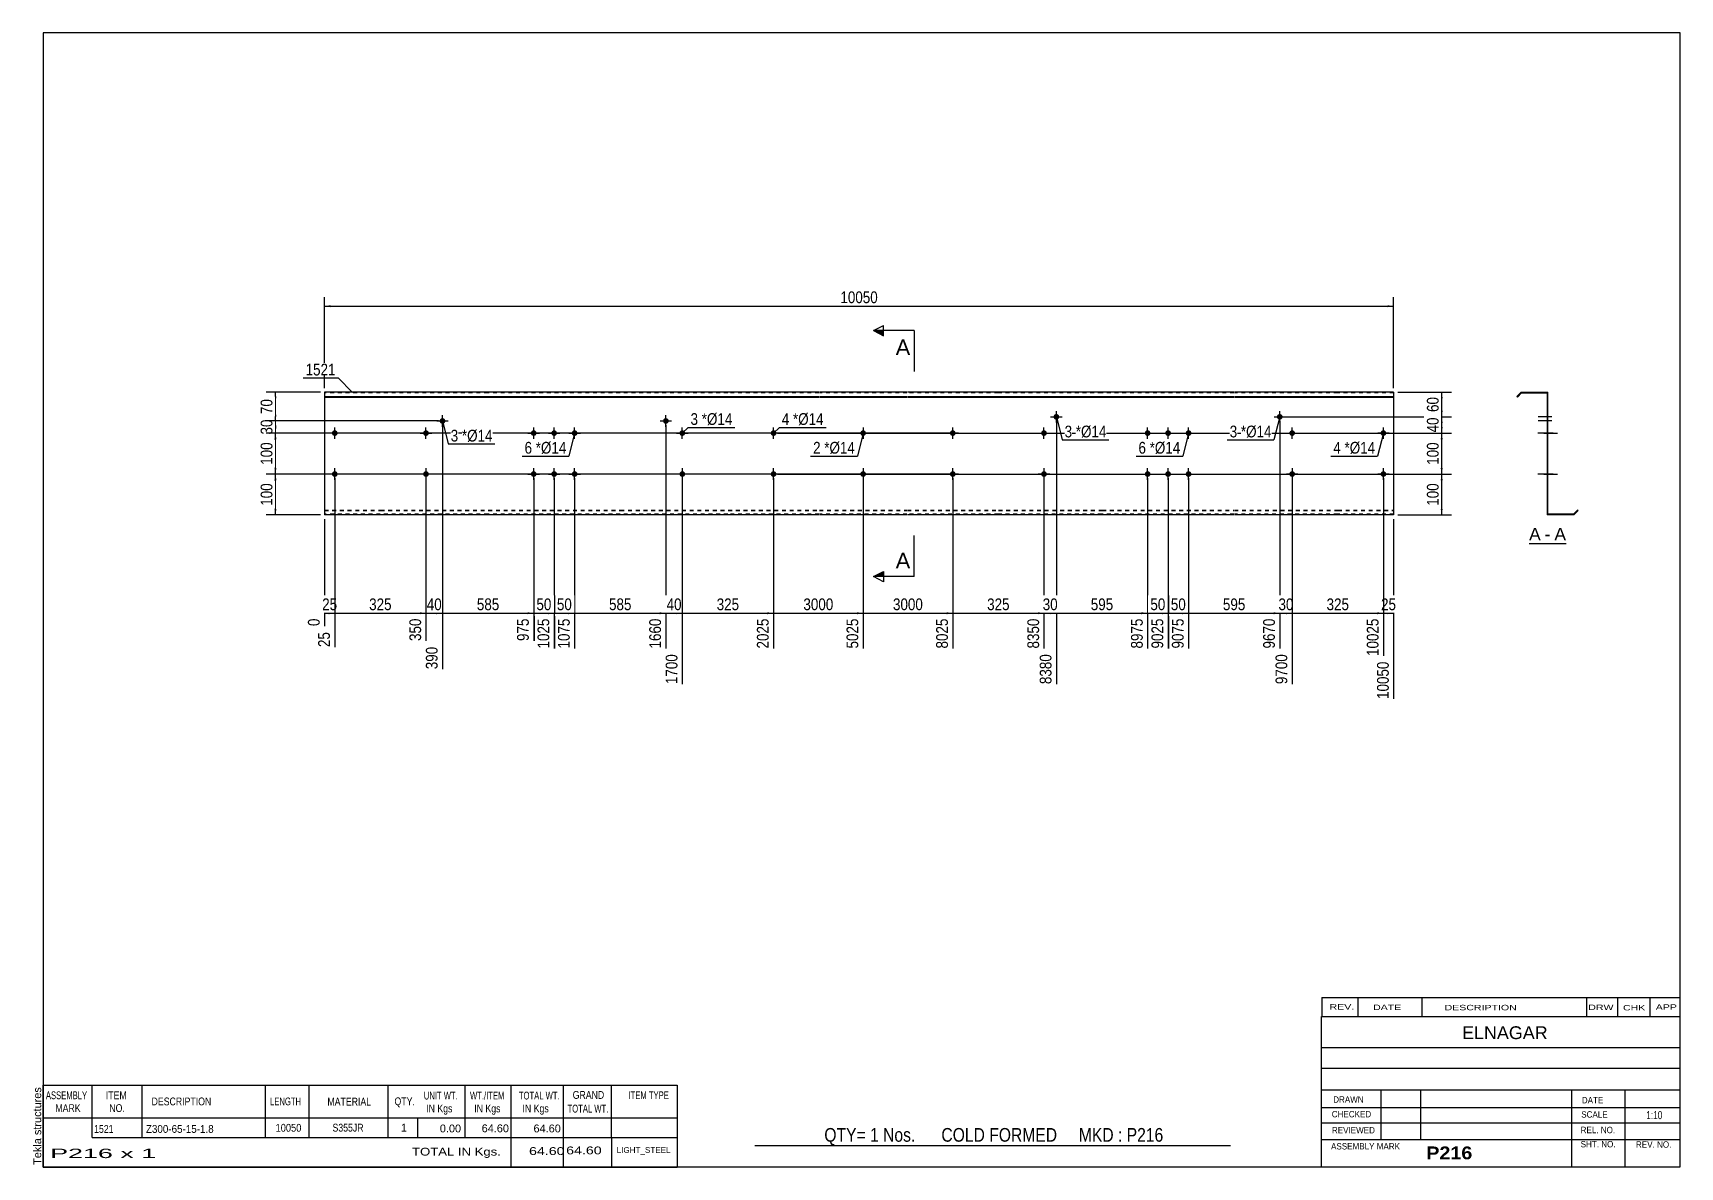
# Model space of a CAD drawing. Header units: millimetres. Extents: x -71 to 331, y -174 to 103.
import ezdxf

# ---------------------------------------------------------------- set-up
doc = ezdxf.new("R2010")
doc.units = ezdxf.units.MM
doc.linetypes.add('DXK_LINE_DOT1', pattern=[1.8814, 0.9407, -0.9407])
doc.styles.add('Arial', font='ARIAL.TTF', dxfattribs={"height": 0.2})
doc.styles.add('Arial Bold', font='ARIALBD.TTF', dxfattribs={"height": 0.2})
doc.styles.add('Arial Narrow', font='ARIALN.TTF', dxfattribs={"height": 0.2})

# ---------------------------------------------------------------- blocks, each defined once
blk = doc.blocks.new('Unknown-627191551-2131')
at = {"color": 5, "linetype": 'Continuous'}
for p, q in [((331.25, 102.75), (-68.75, 102.75)), ((-68.75, 102.75), (-68.75, -174.25)), ((331.25, -174.25), (331.25, 102.75)), ((-68.75, -174.25), (331.25, -174.25))]:
    blk.add_line(p, q, dxfattribs=at)
at = {"color": 174, "linetype": 'Continuous', "style": 'Arial'}
blk.add_text('Tekla structures', height=1.9102, rotation=90, dxfattribs=at).set_placement((-69.25, -173.75))
blk = doc.blocks.new('Unknown-627191551-12 - 1243')
at = {"color": 7, "linetype": 'Continuous'}
blk.add_line((294.36, -21.95), (303.39, -21.95), dxfattribs=at)
at = {"color": 0, "linetype": 'Continuous'}
blk.add_wipeout([(297.2, -21.2), (297.2, -18), (294.36, -18), (294.36, -21.2)], dxfattribs=at)
blk.add_wipeout([(299.58, -21.2), (299.58, -18), (298.16, -18), (298.16, -21.2)], dxfattribs=at)
at = {"color": 96, "linetype": 'Continuous', "style": 'Arial'}
blk.add_text('A', height=3.06, dxfattribs=at).set_placement((294.36, -21.2))
at = {"color": 0, "linetype": 'Continuous'}
blk.add_wipeout([(303.39, -21.2), (303.39, -18), (300.54, -18), (300.54, -21.2)], dxfattribs=at)
at = {"color": 96, "linetype": 'Continuous', "style": 'Arial'}
for s, p in [('-', (298.16, -21.2)), ('A', (300.54, -21.2))]:
    blk.add_text(s, height=3.06, dxfattribs=at).set_placement(p)
blk = doc.blocks.new('Bolt-627191551-1223 - 1203')
at = {"linetype": 'Continuous'}
blk.add_hatch(color=3, dxfattribs=at).paths.add_polyline_path([(28.12, 7.97, -1), (29.52, 7.97, -1)])
at = {"color": 3, "linetype": 'Continuous'}
for p, q in [((28.82, 6.57), (28.82, 9.37)), ((27.42, 7.97), (30.22, 7.97))]:
    blk.add_line(p, q, dxfattribs=at)
blk = doc.blocks.new('Part-627191551-1218 - 1203')
at = {"color": 2, "linetype": 'Continuous'}
for p, q in [((0, 15), (0, -15)), ((13.6, 15), (0, 15)), ((0, 13.94), (13.6, 13.94)), ((0, 13.81), (13.6, 13.81)), ((39.92, 15), (13.7, 15)), ((13.7, 13.94), (39.92, 13.94)), ((13.7, 13.81), (39.92, 13.81)), ((72.21, 15), (40.02, 15)), ((40.02, 13.94), (72.21, 13.94)), ((40.02, 13.81), (72.21, 13.81)), ((98.53, 15), (72.31, 15)), ((72.31, 13.94), (98.53, 13.94)), ((72.31, 13.81), (98.53, 13.81)), ((120.82, 15), (98.63, 15)), ((98.63, 13.94), (120.82, 13.94)), ((98.63, 13.81), (120.82, 13.81)), ((142.32, 15), (120.92, 15)), ((120.92, 13.94), (142.32, 13.94)), ((120.92, 13.81), (142.32, 13.81)), ((164.62, 15), (142.42, 15)), ((142.42, 13.94), (164.62, 13.94)), ((142.42, 13.81), (164.62, 13.81)), ((189.94, 15), (164.72, 15)), ((164.72, 13.94), (189.94, 13.94)), ((164.72, 13.81), (189.94, 13.81)), ((222.23, 15), (190.04, 15)), ((190.04, 13.94), (222.23, 13.94)), ((190.04, 13.81), (222.23, 13.81)), ((247.56, 15), (222.33, 15)), ((222.33, 13.94), (247.56, 13.94)), ((222.33, 13.81), (247.56, 13.81)), ((261.26, 15), (247.66, 15)), ((247.66, 13.94), (261.26, 13.94)), ((247.66, 13.81), (261.26, 13.81)), ((261.26, 15), (261.26, -15)), ((13.6, -15), (0, -15)), ((39.92, -15), (13.7, -15)), ((72.21, -15), (40.02, -15)), ((98.53, -15), (72.31, -15)), ((120.82, -15), (98.63, -15)), ((142.32, -15), (120.92, -15)), ((164.62, -15), (142.42, -15)), ((189.94, -15), (164.72, -15)), ((222.23, -15), (190.04, -15)), ((247.56, -15), (222.33, -15)), ((261.26, -15), (247.66, -15))]:
    blk.add_line(p, q, dxfattribs=at)
at = {"color": 7, "linetype": 'DXK_LINE_DOT1'}
for p, q in [((13.6, 14.82), (0, 14.82)), ((39.92, 14.82), (13.7, 14.82)), ((72.21, 14.82), (40.02, 14.82)), ((98.53, 14.82), (72.31, 14.82)), ((120.82, 14.82), (98.63, 14.82)), ((142.32, 14.82), (120.92, 14.82)), ((164.62, 14.82), (142.42, 14.82)), ((189.94, 14.82), (164.72, 14.82)), ((222.23, 14.82), (190.04, 14.82)), ((247.56, 14.82), (222.33, 14.82)), ((261.26, 14.82), (247.66, 14.82)), ((0, -13.81), (13.6, -13.81)), ((0, -13.94), (13.6, -13.94)), ((13.6, -14.82), (0, -14.82)), ((13.7, -13.81), (39.92, -13.81)), ((13.7, -13.94), (39.92, -13.94)), ((39.92, -14.82), (13.7, -14.82)), ((40.02, -13.81), (72.21, -13.81)), ((40.02, -13.94), (72.21, -13.94)), ((72.21, -14.82), (40.02, -14.82)), ((72.31, -13.81), (98.53, -13.81)), ((72.31, -13.94), (98.53, -13.94)), ((98.53, -14.82), (72.31, -14.82)), ((98.63, -13.81), (120.82, -13.81)), ((98.63, -13.94), (120.82, -13.94)), ((120.82, -14.82), (98.63, -14.82)), ((120.92, -13.81), (142.32, -13.81)), ((120.92, -13.94), (142.32, -13.94)), ((142.32, -14.82), (120.92, -14.82)), ((142.42, -13.81), (164.62, -13.81)), ((142.42, -13.94), (164.62, -13.94)), ((164.62, -14.82), (142.42, -14.82)), ((164.72, -13.81), (189.94, -13.81)), ((164.72, -13.94), (189.94, -13.94)), ((189.94, -14.82), (164.72, -14.82)), ((190.04, -13.81), (222.23, -13.81)), ((190.04, -13.94), (222.23, -13.94)), ((222.23, -14.82), (190.04, -14.82)), ((222.33, -13.81), (247.56, -13.81)), ((222.33, -13.94), (247.56, -13.94)), ((247.56, -14.82), (222.33, -14.82)), ((247.66, -13.81), (261.26, -13.81)), ((247.66, -13.94), (261.26, -13.94)), ((261.26, -14.82), (247.66, -14.82))]:
    blk.add_line(p, q, dxfattribs=at)
blk = doc.blocks.new('Bolt-627191551-1219 - 1203')
at = {"linetype": 'Continuous'}
blk.add_hatch(color=3, dxfattribs=at).paths.add_polyline_path([(178.14, 8.98, -1), (179.54, 8.98, -1)])
at = {"color": 3, "linetype": 'Continuous'}
for p, q in [((177.44, 8.98), (180.24, 8.98)), ((178.84, 7.58), (178.84, 10.38))]:
    blk.add_line(p, q, dxfattribs=at)
blk = doc.blocks.new('Bolt-627191551-1220 - 1203')
at = {"linetype": 'Continuous'}
blk.add_hatch(color=3, dxfattribs=at).paths.add_polyline_path([(232.73, 8.98, -1), (234.13, 8.98, -1)])
at = {"color": 3, "linetype": 'Continuous'}
for p, q in [((232.03, 8.98), (234.83, 8.98)), ((233.43, 7.58), (233.43, 10.38))]:
    blk.add_line(p, q, dxfattribs=at)
blk = doc.blocks.new('Bolt-627191551-1221 - 1203')
at = {"linetype": 'Continuous'}
for points in [[(200.44, 5, -1), (201.84, 5, -1)], [(205.44, 5, -1), (206.84, 5, -1)], [(210.44, 5, -1), (211.84, 5, -1)], [(200.44, -5, -1), (201.84, -5, -1)], [(205.44, -5, -1), (206.84, -5, -1)], [(210.44, -5, -1), (211.84, -5, -1)]]:
    blk.add_hatch(color=3, dxfattribs=at).paths.add_polyline_path(points)
at = {"color": 3, "linetype": 'Continuous'}
for p, q in [((199.74, 5), (202.54, 5)), ((201.14, 3.6), (201.14, 6.4)), ((204.74, 5), (207.54, 5)), ((206.14, 3.6), (206.14, 6.4)), ((209.74, 5), (212.54, 5)), ((211.14, 3.6), (211.14, 6.4)), ((201.14, -6.4), (201.14, -3.6)), ((206.14, -6.4), (206.14, -3.6)), ((211.14, -6.4), (211.14, -3.6)), ((199.74, -5), (202.54, -5)), ((204.74, -5), (207.54, -5)), ((209.74, -5), (212.54, -5))]:
    blk.add_line(p, q, dxfattribs=at)
blk = doc.blocks.new('Bolt-627191551-1222 - 1203')
at = {"linetype": 'Continuous'}
blk.add_hatch(color=3, dxfattribs=at).paths.add_polyline_path([(176.51, -5, -1), (175.11, -5, -1)])
at = {"color": 3, "linetype": 'Continuous'}
for p, q in [((175.81, -3.6), (175.81, -6.4)), ((177.21, -5), (174.41, -5))]:
    blk.add_line(p, q, dxfattribs=at)
blk = doc.blocks.new('Bolt-627191551-1224 - 1203')
at = {"linetype": 'Continuous'}
blk.add_hatch(color=3, dxfattribs=at).paths.add_polyline_path([(82.71, 7.97, -1), (84.11, 7.97, -1)])
at = {"color": 3, "linetype": 'Continuous'}
for p, q in [((83.41, 6.57), (83.41, 9.37)), ((82.01, 7.97), (84.81, 7.97))]:
    blk.add_line(p, q, dxfattribs=at)
blk = doc.blocks.new('Bolt-627191551-1225 - 1203')
at = {"linetype": 'Continuous'}
for points in [[(50.41, 5, -1), (51.81, 5, -1)], [(55.41, 5, -1), (56.81, 5, -1)], [(60.41, 5, -1), (61.81, 5, -1)], [(50.41, -5, -1), (51.81, -5, -1)], [(55.41, -5, -1), (56.81, -5, -1)], [(60.41, -5, -1), (61.81, -5, -1)]]:
    blk.add_hatch(color=3, dxfattribs=at).paths.add_polyline_path(points)
at = {"color": 3, "linetype": 'Continuous'}
for p, q in [((49.71, 5), (52.51, 5)), ((51.11, 3.6), (51.11, 6.4)), ((54.71, 5), (57.51, 5)), ((56.11, 3.6), (56.11, 6.4)), ((59.71, 5), (62.51, 5)), ((61.11, 3.6), (61.11, 6.4)), ((51.11, -6.4), (51.11, -3.6)), ((56.11, -6.4), (56.11, -3.6)), ((61.11, -6.4), (61.11, -3.6)), ((49.71, -5), (52.51, -5)), ((54.71, -5), (57.51, -5)), ((59.71, -5), (62.51, -5))]:
    blk.add_line(p, q, dxfattribs=at)
blk = doc.blocks.new('Bolt-627191551-1226 - 1203')
at = {"linetype": 'Continuous'}
blk.add_hatch(color=3, dxfattribs=at).paths.add_polyline_path([(25.49, -5, -1), (24.09, -5, -1)])
at = {"color": 3, "linetype": 'Continuous'}
for p, q in [((24.79, -3.6), (24.79, -6.4)), ((26.19, -5), (23.39, -5))]:
    blk.add_line(p, q, dxfattribs=at)
blk = doc.blocks.new('Bolt-627191551-1227 - 1203')
at = {"linetype": 'Continuous'}
for points in [[(132.32, 5, -1), (130.92, 5, -1)], [(132.32, -5, -1), (130.92, -5, -1)]]:
    blk.add_hatch(color=3, dxfattribs=at).paths.add_polyline_path(points)
at = {"color": 3, "linetype": 'Continuous'}
for p, q in [((133.02, 5), (130.22, 5)), ((131.62, 6.4), (131.62, 3.6)), ((131.62, -3.6), (131.62, -6.4)), ((133.02, -5), (130.22, -5))]:
    blk.add_line(p, q, dxfattribs=at)
blk = doc.blocks.new('Bolt-627191551-1228 - 1203')
at = {"linetype": 'Continuous'}
blk.add_hatch(color=3, dxfattribs=at).paths.add_polyline_path([(175.11, 5, -1), (176.51, 5, -1)])
at = {"color": 3, "linetype": 'Continuous'}
for p, q in [((174.41, 5), (177.21, 5)), ((175.81, 3.6), (175.81, 6.4))]:
    blk.add_line(p, q, dxfattribs=at)
blk = doc.blocks.new('Bolt-627191551-1229 - 1203')
at = {"linetype": 'Continuous'}
blk.add_hatch(color=3, dxfattribs=at).paths.add_polyline_path([(24.09, 5, -1), (25.49, 5, -1)])
at = {"color": 3, "linetype": 'Continuous'}
for p, q in [((23.39, 5), (26.19, 5)), ((24.79, 3.6), (24.79, 6.4))]:
    blk.add_line(p, q, dxfattribs=at)
blk = doc.blocks.new('Bolt-627191551-1230 - 1203')
at = {"linetype": 'Continuous'}
blk.add_hatch(color=3, dxfattribs=at).paths.add_polyline_path([(86.73, 5, -1), (88.13, 5, -1)])
at = {"color": 3, "linetype": 'Continuous'}
for p, q in [((86.03, 5), (88.83, 5)), ((87.43, 3.6), (87.43, 6.4))]:
    blk.add_line(p, q, dxfattribs=at)
blk = doc.blocks.new('Bolt-627191551-1231 - 1203')
at = {"linetype": 'Continuous'}
blk.add_hatch(color=3, dxfattribs=at).paths.add_polyline_path([(88.13, -5, -1), (86.73, -5, -1)])
at = {"color": 3, "linetype": 'Continuous'}
for p, q in [((87.43, -3.6), (87.43, -6.4)), ((88.83, -5), (86.03, -5))]:
    blk.add_line(p, q, dxfattribs=at)
blk = doc.blocks.new('Bolt-627191551-1232 - 1203')
at = {"linetype": 'Continuous'}
for points in [[(1.8, 5, -1), (3.2, 5, -1)], [(109.02, 5, -1), (110.42, 5, -1)]]:
    blk.add_hatch(color=3, dxfattribs=at).paths.add_polyline_path(points)
at = {"color": 3, "linetype": 'Continuous'}
for p, q in [((3.9, 5), (1.1, 5)), ((2.5, 3.6), (2.5, 6.4)), ((111.12, 5), (108.32, 5)), ((109.72, 3.6), (109.72, 6.4))]:
    blk.add_line(p, q, dxfattribs=at)
blk = doc.blocks.new('Bolt-627191551-1233 - 1203')
at = {"linetype": 'Continuous'}
for points in [[(1.8, -5, -1), (3.2, -5, -1)], [(109.02, -5, -1), (110.42, -5, -1)]]:
    blk.add_hatch(color=3, dxfattribs=at).paths.add_polyline_path(points)
at = {"color": 3, "linetype": 'Continuous'}
for p, q in [((2.5, -6.4), (2.5, -3.6)), ((109.72, -6.4), (109.72, -3.6)), ((3.9, -5), (1.1, -5)), ((111.12, -5), (108.32, -5))]:
    blk.add_line(p, q, dxfattribs=at)
blk = doc.blocks.new('Bolt-627191551-1234 - 1203')
at = {"linetype": 'Continuous'}
blk.add_hatch(color=3, dxfattribs=at).paths.add_polyline_path([(235.76, 5, -1), (237.16, 5, -1)])
at = {"color": 3, "linetype": 'Continuous'}
for p, q in [((235.06, 5), (237.86, 5)), ((236.46, 3.6), (236.46, 6.4))]:
    blk.add_line(p, q, dxfattribs=at)
blk = doc.blocks.new('Bolt-627191551-1235 - 1203')
at = {"linetype": 'Continuous'}
blk.add_hatch(color=3, dxfattribs=at).paths.add_polyline_path([(237.16, -5, -1), (235.76, -5, -1)])
at = {"color": 3, "linetype": 'Continuous'}
for p, q in [((236.46, -3.6), (236.46, -6.4)), ((237.86, -5), (235.06, -5))]:
    blk.add_line(p, q, dxfattribs=at)
blk = doc.blocks.new('Bolt-627191551-1236 - 1203')
at = {"linetype": 'Continuous'}
for points in [[(152.82, 5, -1), (154.22, 5, -1)], [(258.06, 5, -1), (259.46, 5, -1)]]:
    blk.add_hatch(color=3, dxfattribs=at).paths.add_polyline_path(points)
at = {"color": 3, "linetype": 'Continuous'}
for p, q in [((154.92, 5), (152.12, 5)), ((153.52, 3.6), (153.52, 6.4)), ((260.16, 5), (257.36, 5)), ((258.76, 3.6), (258.76, 6.4))]:
    blk.add_line(p, q, dxfattribs=at)
blk = doc.blocks.new('Bolt-627191551-1237 - 1203')
at = {"linetype": 'Continuous'}
for points in [[(152.82, -5, -1), (154.22, -5, -1)], [(258.06, -5, -1), (259.46, -5, -1)]]:
    blk.add_hatch(color=3, dxfattribs=at).paths.add_polyline_path(points)
at = {"color": 3, "linetype": 'Continuous'}
for p, q in [((153.52, -6.4), (153.52, -3.6)), ((258.76, -6.4), (258.76, -3.6)), ((154.92, -5), (152.12, -5)), ((260.16, -5), (257.36, -5))]:
    blk.add_line(p, q, dxfattribs=at)
blk = doc.blocks.new('Bolt-627191551-1248 - 1243')
at = {"linetype": 'Continuous'}
for points in [[(298.78, 5.7), (298.78, 4.3), (298.96, 4.3), (298.96, 5.7)], [(298.78, 5.7), (298.78, 4.3), (298.96, 4.3), (298.96, 5.7)], [(298.78, 5.7), (298.78, 4.3), (298.96, 4.3), (298.96, 5.7)], [(298.78, -4.3), (298.78, -5.7), (298.96, -5.7), (298.96, -4.3)], [(298.78, -4.3), (298.78, -5.7), (298.96, -5.7), (298.96, -4.3)], [(298.78, -4.3), (298.78, -5.7), (298.96, -5.7), (298.96, -4.3)]]:
    blk.add_hatch(color=3, dxfattribs=at).paths.add_polyline_path(points)
at = {"color": 3, "linetype": 'Continuous'}
for p, q in [((300.26, 5), (296.46, 5)), ((300.26, 5), (296.46, 5)), ((300.26, 5), (296.46, 5)), ((298.96, 5.7), (298.78, 5.7)), ((298.96, 5.7), (298.78, 5.7)), ((298.96, 5.7), (298.78, 5.7)), ((298.96, 4.3), (298.78, 4.3)), ((298.96, 4.3), (298.78, 4.3)), ((298.96, 4.3), (298.78, 4.3)), ((300.26, -5), (296.46, -5)), ((300.26, -5), (296.46, -5)), ((300.26, -5), (296.46, -5)), ((298.96, -4.3), (298.78, -4.3)), ((298.96, -4.3), (298.78, -4.3)), ((298.96, -4.3), (298.78, -4.3)), ((298.96, -5.7), (298.78, -5.7)), ((298.96, -5.7), (298.78, -5.7)), ((298.96, -5.7), (298.78, -5.7))]:
    blk.add_line(p, q, dxfattribs=at)
blk = doc.blocks.new('Bolt-627191551-1264 - 1243')
at = {"linetype": 'Continuous'}
blk.add_hatch(color=3, dxfattribs=at).paths.add_polyline_path([(298.78, -4.3), (298.78, -5.7), (298.96, -5.7), (298.96, -4.3)])
blk.add_hatch(color=3, dxfattribs=at).paths.add_polyline_path([(298.78, -4.3), (298.78, -5.7), (298.96, -5.7), (298.96, -4.3)])
at = {"color": 3, "linetype": 'Continuous'}
for p, q in [((297.98, -5), (301.28, -5)), ((297.98, -5), (301.28, -5)), ((298.78, -4.3), (298.96, -4.3)), ((298.78, -4.3), (298.96, -4.3)), ((298.78, -5.7), (298.96, -5.7)), ((298.78, -5.7), (298.96, -5.7))]:
    blk.add_line(p, q, dxfattribs=at)
blk = doc.blocks.new('Part-627191551-1245 - 1243')
at = {"color": 2, "linetype": 'Continuous'}
for p, q in [((292.46, 15), (291.4, 13.94)), ((291.4, 13.94), (291.53, 13.81)), ((291.53, 13.81), (292.54, 14.82)), ((292.46, 15), (298.96, 15)), ((292.54, 14.82), (298.78, 14.82)), ((298.78, 14.82), (298.78, -15)), ((298.96, -14.82), (298.96, 15)), ((305.28, -15), (298.78, -15)), ((305.21, -14.82), (298.96, -14.82)), ((306.21, -13.81), (305.21, -14.82)), ((305.28, -15), (306.34, -13.94)), ((306.34, -13.94), (306.21, -13.81))]:
    blk.add_line(p, q, dxfattribs=at)
blk = doc.blocks.new('Bolt-627191551-1246 - 1243')
at = {"linetype": 'Continuous'}
blk.add_hatch(color=3, dxfattribs=at).paths.add_polyline_path([(298.78, 9.68), (298.78, 8.28), (298.96, 8.28), (298.96, 9.68)])
at = {"color": 3, "linetype": 'Continuous'}
for p, q in [((299.91, 8.98), (296.61, 8.98)), ((298.96, 9.68), (298.78, 9.68)), ((298.96, 8.28), (298.78, 8.28))]:
    blk.add_line(p, q, dxfattribs=at)
blk = doc.blocks.new('Bolt-627191551-1247 - 1243')
at = {"linetype": 'Continuous'}
blk.add_hatch(color=3, dxfattribs=at).paths.add_polyline_path([(298.78, 9.68), (298.78, 8.28), (298.96, 8.28), (298.96, 9.68)])
at = {"color": 3, "linetype": 'Continuous'}
for p, q in [((299.91, 8.98), (296.61, 8.98)), ((298.96, 9.68), (298.78, 9.68)), ((298.96, 8.28), (298.78, 8.28))]:
    blk.add_line(p, q, dxfattribs=at)
blk = doc.blocks.new('Bolt-627191551-1249 - 1243')
at = {"linetype": 'Continuous'}
blk.add_hatch(color=3, dxfattribs=at).paths.add_polyline_path([(298.96, -5.7), (298.96, -4.3), (298.78, -4.3), (298.78, -5.7)])
at = {"color": 3, "linetype": 'Continuous'}
for p, q in [((298.96, -4.3), (298.78, -4.3)), ((299.76, -5), (298.78, -5)), ((298.96, -5.7), (298.78, -5.7))]:
    blk.add_line(p, q, dxfattribs=at)
blk = doc.blocks.new('Bolt-627191551-1250 - 1243')
at = {"linetype": 'Continuous'}
blk.add_hatch(color=3, dxfattribs=at).paths.add_polyline_path([(298.78, 8.67), (298.78, 7.27), (298.96, 7.27), (298.96, 8.67)])
at = {"color": 3, "linetype": 'Continuous'}
for p, q in [((298.96, 8.67), (298.78, 8.67)), ((299.91, 7.97), (296.61, 7.97)), ((298.96, 7.27), (298.78, 7.27))]:
    blk.add_line(p, q, dxfattribs=at)
blk = doc.blocks.new('Bolt-627191551-1251 - 1243')
at = {"linetype": 'Continuous'}
blk.add_hatch(color=3, dxfattribs=at).paths.add_polyline_path([(298.78, 8.67), (298.78, 7.27), (298.96, 7.27), (298.96, 8.67)])
at = {"color": 3, "linetype": 'Continuous'}
for p, q in [((298.96, 8.67), (298.78, 8.67)), ((299.91, 7.97), (296.61, 7.97)), ((298.96, 7.27), (298.78, 7.27))]:
    blk.add_line(p, q, dxfattribs=at)
blk = doc.blocks.new('Bolt-627191551-1252 - 1243')
at = {"linetype": 'Continuous'}
for points in [[(298.78, 5.7), (298.78, 4.3), (298.96, 4.3), (298.96, 5.7)], [(298.78, 5.7), (298.78, 4.3), (298.96, 4.3), (298.96, 5.7)], [(298.78, 5.7), (298.78, 4.3), (298.96, 4.3), (298.96, 5.7)], [(298.78, -4.3), (298.78, -5.7), (298.96, -5.7), (298.96, -4.3)], [(298.78, -4.3), (298.78, -5.7), (298.96, -5.7), (298.96, -4.3)], [(298.78, -4.3), (298.78, -5.7), (298.96, -5.7), (298.96, -4.3)]]:
    blk.add_hatch(color=3, dxfattribs=at).paths.add_polyline_path(points)
at = {"color": 3, "linetype": 'Continuous'}
for p, q in [((300.26, 5), (296.46, 5)), ((300.26, 5), (296.46, 5)), ((300.26, 5), (296.46, 5)), ((298.96, 5.7), (298.78, 5.7)), ((298.96, 5.7), (298.78, 5.7)), ((298.96, 5.7), (298.78, 5.7)), ((298.96, 4.3), (298.78, 4.3)), ((298.96, 4.3), (298.78, 4.3)), ((298.96, 4.3), (298.78, 4.3)), ((300.26, -5), (296.46, -5)), ((300.26, -5), (296.46, -5)), ((300.26, -5), (296.46, -5)), ((298.96, -4.3), (298.78, -4.3)), ((298.96, -4.3), (298.78, -4.3)), ((298.96, -4.3), (298.78, -4.3)), ((298.96, -5.7), (298.78, -5.7)), ((298.96, -5.7), (298.78, -5.7)), ((298.96, -5.7), (298.78, -5.7))]:
    blk.add_line(p, q, dxfattribs=at)
blk = doc.blocks.new('Bolt-627191551-1253 - 1243')
at = {"linetype": 'Continuous'}
blk.add_hatch(color=3, dxfattribs=at).paths.add_polyline_path([(298.96, -5.7), (298.96, -4.3), (298.78, -4.3), (298.78, -5.7)])
at = {"color": 3, "linetype": 'Continuous'}
for p, q in [((298.96, -4.3), (298.78, -4.3)), ((299.76, -5), (298.78, -5)), ((298.96, -5.7), (298.78, -5.7))]:
    blk.add_line(p, q, dxfattribs=at)
blk = doc.blocks.new('Bolt-627191551-1254 - 1243')
at = {"linetype": 'Continuous'}
for points in [[(298.96, 4.3), (298.96, 5.7), (298.78, 5.7), (298.78, 4.3)], [(298.96, -5.7), (298.96, -4.3), (298.78, -4.3), (298.78, -5.7)]]:
    blk.add_hatch(color=3, dxfattribs=at).paths.add_polyline_path(points)
at = {"color": 3, "linetype": 'Continuous'}
for p, q in [((298.96, 5), (296.78, 5)), ((298.96, 5.7), (298.78, 5.7)), ((298.96, 4.3), (298.78, 4.3)), ((298.96, -5), (296.78, -5)), ((298.96, -4.3), (298.78, -4.3)), ((298.96, -5.7), (298.78, -5.7))]:
    blk.add_line(p, q, dxfattribs=at)
blk = doc.blocks.new('Bolt-627191551-1255 - 1243')
at = {"linetype": 'Continuous'}
blk.add_hatch(color=3, dxfattribs=at).paths.add_polyline_path([(298.78, 5.7), (298.78, 4.3), (298.96, 4.3), (298.96, 5.7)])
at = {"color": 3, "linetype": 'Continuous'}
for p, q in [((299.91, 5), (296.61, 5)), ((298.96, 5.7), (298.78, 5.7)), ((298.96, 4.3), (298.78, 4.3))]:
    blk.add_line(p, q, dxfattribs=at)
blk = doc.blocks.new('Bolt-627191551-1256 - 1243')
at = {"linetype": 'Continuous'}
blk.add_hatch(color=3, dxfattribs=at).paths.add_polyline_path([(298.78, 5.7), (298.78, 4.3), (298.96, 4.3), (298.96, 5.7)])
at = {"color": 3, "linetype": 'Continuous'}
for p, q in [((299.91, 5), (296.61, 5)), ((298.96, 5.7), (298.78, 5.7)), ((298.96, 4.3), (298.78, 4.3))]:
    blk.add_line(p, q, dxfattribs=at)
blk = doc.blocks.new('Bolt-627191551-1257 - 1243')
at = {"linetype": 'Continuous'}
blk.add_hatch(color=3, dxfattribs=at).paths.add_polyline_path([(298.78, 5.7), (298.78, 4.3), (298.96, 4.3), (298.96, 5.7)])
at = {"color": 3, "linetype": 'Continuous'}
for p, q in [((299.91, 5), (296.61, 5)), ((298.96, 5.7), (298.78, 5.7)), ((298.96, 4.3), (298.78, 4.3))]:
    blk.add_line(p, q, dxfattribs=at)
blk = doc.blocks.new('Bolt-627191551-1258 - 1243')
at = {"linetype": 'Continuous'}
blk.add_hatch(color=3, dxfattribs=at).paths.add_polyline_path([(298.96, -5.7), (298.96, -4.3), (298.78, -4.3), (298.78, -5.7)])
at = {"color": 3, "linetype": 'Continuous'}
for p, q in [((298.96, -4.3), (298.78, -4.3)), ((299.76, -5), (298.78, -5)), ((298.96, -5.7), (298.78, -5.7))]:
    blk.add_line(p, q, dxfattribs=at)
blk = doc.blocks.new('Bolt-627191551-1259 - 1243')
at = {"linetype": 'Continuous'}
blk.add_hatch(color=3, dxfattribs=at).paths.add_polyline_path([(298.78, 5.7), (298.78, 4.3), (298.96, 4.3), (298.96, 5.7)])
blk.add_hatch(color=3, dxfattribs=at).paths.add_polyline_path([(298.78, 5.7), (298.78, 4.3), (298.96, 4.3), (298.96, 5.7)])
at = {"color": 3, "linetype": 'Continuous'}
for p, q in [((297.98, 5), (301.28, 5)), ((297.98, 5), (301.28, 5)), ((298.78, 5.7), (298.96, 5.7)), ((298.78, 5.7), (298.96, 5.7)), ((298.78, 4.3), (298.96, 4.3)), ((298.78, 4.3), (298.96, 4.3))]:
    blk.add_line(p, q, dxfattribs=at)
blk = doc.blocks.new('Bolt-627191551-1260 - 1243')
at = {"linetype": 'Continuous'}
blk.add_hatch(color=3, dxfattribs=at).paths.add_polyline_path([(298.78, -4.3), (298.78, -5.7), (298.96, -5.7), (298.96, -4.3)])
blk.add_hatch(color=3, dxfattribs=at).paths.add_polyline_path([(298.78, -4.3), (298.78, -5.7), (298.96, -5.7), (298.96, -4.3)])
at = {"color": 3, "linetype": 'Continuous'}
for p, q in [((297.98, -5), (301.28, -5)), ((297.98, -5), (301.28, -5)), ((298.78, -4.3), (298.96, -4.3)), ((298.78, -4.3), (298.96, -4.3)), ((298.78, -5.7), (298.96, -5.7)), ((298.78, -5.7), (298.96, -5.7))]:
    blk.add_line(p, q, dxfattribs=at)
blk = doc.blocks.new('Bolt-627191551-1261 - 1243')
at = {"linetype": 'Continuous'}
blk.add_hatch(color=3, dxfattribs=at).paths.add_polyline_path([(298.78, 5.7), (298.78, 4.3), (298.96, 4.3), (298.96, 5.7)])
at = {"color": 3, "linetype": 'Continuous'}
for p, q in [((299.91, 5), (296.61, 5)), ((298.96, 5.7), (298.78, 5.7)), ((298.96, 4.3), (298.78, 4.3))]:
    blk.add_line(p, q, dxfattribs=at)
blk = doc.blocks.new('Bolt-627191551-1262 - 1243')
at = {"linetype": 'Continuous'}
blk.add_hatch(color=3, dxfattribs=at).paths.add_polyline_path([(298.96, -5.7), (298.96, -4.3), (298.78, -4.3), (298.78, -5.7)])
at = {"color": 3, "linetype": 'Continuous'}
for p, q in [((298.96, -4.3), (298.78, -4.3)), ((299.76, -5), (298.78, -5)), ((298.96, -5.7), (298.78, -5.7))]:
    blk.add_line(p, q, dxfattribs=at)
blk = doc.blocks.new('Bolt-627191551-1263 - 1243')
at = {"linetype": 'Continuous'}
blk.add_hatch(color=3, dxfattribs=at).paths.add_polyline_path([(298.78, 5.7), (298.78, 4.3), (298.96, 4.3), (298.96, 5.7)])
blk.add_hatch(color=3, dxfattribs=at).paths.add_polyline_path([(298.78, 5.7), (298.78, 4.3), (298.96, 4.3), (298.96, 5.7)])
at = {"color": 3, "linetype": 'Continuous'}
for p, q in [((297.98, 5), (301.28, 5)), ((297.98, 5), (301.28, 5)), ((298.78, 5.7), (298.96, 5.7)), ((298.78, 5.7), (298.96, 5.7)), ((298.78, 4.3), (298.96, 4.3)), ((298.78, 4.3), (298.96, 4.3))]:
    blk.add_line(p, q, dxfattribs=at)
blk = doc.blocks.new('StraightDimension-627191551-1400 - 1203')
at = {"linetype": 'Continuous'}
for points in [[(-12.25, 6.47), (-12, 7.97), (-11.75, 6.47)], [(-11.75, 6.5), (-12, 5), (-12.25, 6.5)]]:
    blk.add_hatch(color=7, dxfattribs=at).paths.add_polyline_path(points)
at = {"color": 7, "linetype": 'Continuous'}
for p, q in [((27.82, 7.97), (-14.25, 7.97)), ((152.52, 5), (-14.25, 5)), ((-12, 5), (-12, 7.97))]:
    blk.add_line(p, q, dxfattribs=at)
at = {"color": 0}
blk.add_wipeout([(-12.15, 8.91), (-16.35, 8.91), (-16.35, 4.06), (-12.15, 4.06)], dxfattribs=at)
at = {"color": 3, "style": 'Arial Narrow'}
blk.add_text('30', height=2.863, rotation=90.0002, dxfattribs=at).set_placement((-12.75, 4.66))
blk = doc.blocks.new('StraightDimension-627191551-1417 - 1203')
at = {"linetype": 'Continuous'}
for points in [[(1.5, 35.75), (0, 36), (1.5, 36.25)], [(259.76, 36.25), (261.26, 36), (259.76, 35.75)]]:
    blk.add_hatch(color=7, dxfattribs=at).paths.add_polyline_path(points)
at = {"color": 7, "linetype": 'Continuous'}
for p, q in [((0, 16), (0, 38.25)), ((261.26, 16), (261.26, 38.25)), ((0, 36), (261.26, 36))]:
    blk.add_line(p, q, dxfattribs=at)
at = {"color": 0}
blk.add_wipeout([(135.8, 36.15), (135.8, 40.35), (125.46, 40.35), (125.46, 36.15)], dxfattribs=at)
at = {"color": 3, "style": 'Arial Narrow'}
blk.add_text('10050', height=2.863, dxfattribs=at).set_placement((126.06, 36.75))
blk = doc.blocks.new('StraightDimension-627191551-1289 - 1203')
at = {"linetype": 'Continuous'}
blk.add_hatch(color=7, dxfattribs=at).paths.add_polyline_path([(152.02, -38.75), (153.52, -39), (152.02, -39.25)])
at = {"color": 7, "linetype": 'Continuous'}
for p, q in [((131.62, -6), (131.62, -47.61)), ((153.52, -6), (153.52, -47.61)), ((131.62, -39), (153.52, -39))]:
    blk.add_line(p, q, dxfattribs=at)
at = {"color": 0}
blk.add_wipeout([(146.83, -38.85), (146.83, -34.65), (138.31, -34.65), (138.31, -38.85)], dxfattribs=at)
at = {"color": 3, "style": 'Arial Narrow'}
blk.add_text('3000', height=2.863, dxfattribs=at).set_placement((138.91, -38.25))
at = {"color": 0, "linetype": 'Continuous'}
blk.add_wipeout([(152.92, -39.7), (148.72, -39.7), (148.72, -48.21), (152.92, -48.21)], dxfattribs=at)
at = {"color": 3, "linetype": 'Continuous', "style": 'Arial Narrow'}
blk.add_text('8025', height=2.863, rotation=90.0002, dxfattribs=at).set_placement((152.32, -47.61))
blk = doc.blocks.new('StraightDimension-627191551-1284 - 1203')
at = {"linetype": 'Continuous'}
blk.add_hatch(color=7, dxfattribs=at).paths.add_polyline_path([(209.64, -38.75), (211.14, -39), (209.64, -39.25)])
at = {"color": 7, "linetype": 'Continuous'}
for p, q in [((206.14, -6), (206.14, -47.61)), ((211.14, -6), (211.14, -47.61)), ((206.14, -39), (211.14, -39))]:
    blk.add_line(p, q, dxfattribs=at)
at = {"color": 0}
blk.add_wipeout([(211.07, -38.85), (211.07, -34.65), (206.21, -34.65), (206.21, -38.85)], dxfattribs=at)
at = {"color": 0, "linetype": 'Continuous'}
blk.add_wipeout([(210.54, -39.7), (206.34, -39.7), (206.34, -48.21), (210.54, -48.21)], dxfattribs=at)
at = {"color": 3, "style": 'Arial Narrow'}
blk.add_text('50', height=2.863, dxfattribs=at).set_placement((206.81, -38.25))
at = {"color": 3, "linetype": 'Continuous', "style": 'Arial Narrow'}
blk.add_text('9075', height=2.863, rotation=90.0002, dxfattribs=at).set_placement((209.94, -47.61))
blk = doc.blocks.new('StraightDimension-627191551-1283 - 1203')
at = {"linetype": 'Continuous'}
blk.add_hatch(color=7, dxfattribs=at).paths.add_polyline_path([(231.93, -38.75), (233.43, -39), (231.93, -39.25)])
at = {"color": 7, "linetype": 'Continuous'}
for p, q in [((233.43, 7.98), (233.43, -47.61)), ((211.14, -6), (211.14, -47.61)), ((211.14, -39), (233.43, -39))]:
    blk.add_line(p, q, dxfattribs=at)
at = {"color": 0}
blk.add_wipeout([(225.63, -38.85), (225.63, -34.65), (218.94, -34.65), (218.94, -38.85)], dxfattribs=at)
at = {"color": 0, "linetype": 'Continuous'}
blk.add_wipeout([(232.83, -39.7), (228.63, -39.7), (228.63, -48.21), (232.83, -48.21)], dxfattribs=at)
at = {"color": 3, "style": 'Arial Narrow'}
blk.add_text('595', height=2.863, dxfattribs=at).set_placement((219.54, -38.25))
at = {"color": 3, "linetype": 'Continuous', "style": 'Arial Narrow'}
blk.add_text('9670', height=2.863, rotation=90.0002, dxfattribs=at).set_placement((232.23, -47.61))
blk = doc.blocks.new('StraightDimension-627191551-1293 - 1203')
at = {"linetype": 'Continuous'}
blk.add_hatch(color=7, dxfattribs=at).paths.add_polyline_path([(81.91, -38.75), (83.41, -39), (81.91, -39.25)])
at = {"color": 7, "linetype": 'Continuous'}
for p, q in [((83.41, 6.97), (83.41, -47.61)), ((61.11, -6), (61.11, -47.61)), ((61.11, -39), (83.41, -39))]:
    blk.add_line(p, q, dxfattribs=at)
at = {"color": 0}
blk.add_wipeout([(75.6, -38.85), (75.6, -34.65), (68.92, -34.65), (68.92, -38.85)], dxfattribs=at)
at = {"color": 0, "linetype": 'Continuous'}
blk.add_wipeout([(82.81, -39.7), (78.61, -39.7), (78.61, -48.21), (82.81, -48.21)], dxfattribs=at)
at = {"color": 3, "style": 'Arial Narrow'}
blk.add_text('585', height=2.863, dxfattribs=at).set_placement((69.52, -38.25))
at = {"color": 3, "linetype": 'Continuous', "style": 'Arial Narrow'}
blk.add_text('1660', height=2.863, rotation=90.0002, dxfattribs=at).set_placement((82.21, -47.61))
blk = doc.blocks.new('StraightDimension-627191551-1282 - 1203')
at = {"linetype": 'Continuous'}
blk.add_hatch(color=7, dxfattribs=at).paths.add_polyline_path([(234.96, -38.75), (236.46, -39), (234.96, -39.25)])
at = {"color": 7, "linetype": 'Continuous'}
for p, q in [((233.43, 7.98), (233.43, -47.61)), ((236.46, -6), (236.46, -56.31)), ((233.43, -39), (236.46, -39))]:
    blk.add_line(p, q, dxfattribs=at)
at = {"color": 0}
blk.add_wipeout([(237.38, -38.85), (237.38, -34.65), (232.52, -34.65), (232.52, -38.85)], dxfattribs=at)
at = {"color": 0, "linetype": 'Continuous'}
blk.add_wipeout([(235.86, -48.4), (231.66, -48.4), (231.66, -56.91), (235.86, -56.91)], dxfattribs=at)
at = {"color": 3, "style": 'Arial Narrow'}
blk.add_text('30', height=2.863, dxfattribs=at).set_placement((233.12, -38.25))
at = {"color": 3, "linetype": 'Continuous', "style": 'Arial Narrow'}
blk.add_text('9700', height=2.863, rotation=90.0002, dxfattribs=at).set_placement((235.26, -56.31))
blk = doc.blocks.new('StraightDimension-627191551-1297 - 1203')
at = {"linetype": 'Continuous'}
blk.add_hatch(color=7, dxfattribs=at).paths.add_polyline_path([(27.32, -38.75), (28.82, -39), (27.32, -39.25)])
at = {"color": 7, "linetype": 'Continuous'}
for p, q in [((28.82, 6.97), (28.82, -52.68)), ((24.79, -6), (24.79, -45.78)), ((24.79, -39), (28.82, -39))]:
    blk.add_line(p, q, dxfattribs=at)
at = {"color": 0}
blk.add_wipeout([(29.23, -38.85), (29.23, -34.65), (24.38, -34.65), (24.38, -38.85)], dxfattribs=at)
at = {"color": 0, "linetype": 'Continuous'}
blk.add_wipeout([(28.22, -46.6), (24.02, -46.6), (24.02, -53.28), (28.22, -53.28)], dxfattribs=at)
at = {"color": 3, "style": 'Arial Narrow'}
blk.add_text('40', height=2.863, dxfattribs=at).set_placement((24.98, -38.25))
at = {"color": 3, "linetype": 'Continuous', "style": 'Arial Narrow'}
blk.add_text('390', height=2.863, rotation=90.0002, dxfattribs=at).set_placement((27.62, -52.68))
blk = doc.blocks.new('StraightDimension-627191551-1292 - 1203')
at = {"linetype": 'Continuous'}
blk.add_hatch(color=7, dxfattribs=at).paths.add_polyline_path([(85.93, -38.75), (87.43, -39), (85.93, -39.25)])
at = {"color": 7, "linetype": 'Continuous'}
for p, q in [((83.41, 6.97), (83.41, -47.61)), ((87.43, -6), (87.43, -56.31)), ((83.41, -39), (87.43, -39))]:
    blk.add_line(p, q, dxfattribs=at)
at = {"color": 0}
blk.add_wipeout([(87.85, -38.85), (87.85, -34.65), (82.99, -34.65), (82.99, -38.85)], dxfattribs=at)
at = {"color": 0, "linetype": 'Continuous'}
blk.add_wipeout([(86.83, -48.4), (82.63, -48.4), (82.63, -56.91), (86.83, -56.91)], dxfattribs=at)
at = {"color": 3, "style": 'Arial Narrow'}
blk.add_text('40', height=2.863, dxfattribs=at).set_placement((83.59, -38.25))
at = {"color": 3, "linetype": 'Continuous', "style": 'Arial Narrow'}
blk.add_text('1700', height=2.863, rotation=90.0002, dxfattribs=at).set_placement((86.23, -56.31))
blk = doc.blocks.new('StraightDimension-627191551-1291 - 1203')
at = {"linetype": 'Continuous'}
blk.add_hatch(color=7, dxfattribs=at).paths.add_polyline_path([(108.22, -38.75), (109.72, -39), (108.22, -39.25)])
at = {"color": 7, "linetype": 'Continuous'}
for p, q in [((87.43, -6), (87.43, -56.31)), ((109.72, -6), (109.72, -47.61)), ((87.43, -39), (109.72, -39))]:
    blk.add_line(p, q, dxfattribs=at)
at = {"color": 0}
blk.add_wipeout([(101.92, -38.85), (101.92, -34.65), (95.23, -34.65), (95.23, -38.85)], dxfattribs=at)
at = {"color": 0, "linetype": 'Continuous'}
blk.add_wipeout([(109.12, -39.7), (104.92, -39.7), (104.92, -48.21), (109.12, -48.21)], dxfattribs=at)
at = {"color": 3, "style": 'Arial Narrow'}
blk.add_text('325', height=2.863, dxfattribs=at).set_placement((95.83, -38.25))
at = {"color": 3, "linetype": 'Continuous', "style": 'Arial Narrow'}
blk.add_text('2025', height=2.863, rotation=90.0002, dxfattribs=at).set_placement((108.52, -47.61))
blk = doc.blocks.new('StraightDimension-627191551-1286 - 1203')
at = {"linetype": 'Continuous'}
blk.add_hatch(color=7, dxfattribs=at).paths.add_polyline_path([(199.64, -38.75), (201.14, -39), (199.64, -39.25)])
at = {"color": 7, "linetype": 'Continuous'}
for p, q in [((178.84, 7.98), (178.84, -56.31)), ((201.14, -6), (201.14, -47.61)), ((178.84, -39), (201.14, -39))]:
    blk.add_line(p, q, dxfattribs=at)
at = {"color": 0}
blk.add_wipeout([(193.33, -38.85), (193.33, -34.65), (186.65, -34.65), (186.65, -38.85)], dxfattribs=at)
at = {"color": 0, "linetype": 'Continuous'}
blk.add_wipeout([(200.54, -39.7), (196.34, -39.7), (196.34, -48.21), (200.54, -48.21)], dxfattribs=at)
at = {"color": 3, "style": 'Arial Narrow'}
blk.add_text('595', height=2.863, dxfattribs=at).set_placement((187.25, -38.25))
at = {"color": 3, "linetype": 'Continuous', "style": 'Arial Narrow'}
blk.add_text('8975', height=2.863, rotation=90.0002, dxfattribs=at).set_placement((199.94, -47.61))
blk = doc.blocks.new('StraightDimension-627191551-1280 - 1203')
at = {"linetype": 'Continuous'}
blk.add_hatch(color=7, dxfattribs=at).paths.add_polyline_path([(259.76, -38.75), (261.26, -39), (259.76, -39.25)])
at = {"color": 7, "linetype": 'Continuous'}
for p, q in [((258.76, -6), (258.76, -49.44)), ((261.26, -16), (261.26, -59.94)), ((258.76, -39), (261.26, -39))]:
    blk.add_line(p, q, dxfattribs=at)
at = {"color": 0}
blk.add_wipeout([(262.44, -38.85), (262.44, -34.65), (257.58, -34.65), (257.58, -38.85)], dxfattribs=at)
at = {"color": 0, "linetype": 'Continuous'}
blk.add_wipeout([(260.66, -50.2), (256.46, -50.2), (256.46, -60.54), (260.66, -60.54)], dxfattribs=at)
at = {"color": 3, "style": 'Arial Narrow'}
blk.add_text('25', height=2.863, dxfattribs=at).set_placement((258.18, -38.25))
at = {"color": 3, "linetype": 'Continuous', "style": 'Arial Narrow'}
blk.add_text('10050', height=2.863, rotation=90.0002, dxfattribs=at).set_placement((260.06, -59.94))
blk = doc.blocks.new('StraightDimension-627191551-1290 - 1203')
at = {"linetype": 'Continuous'}
blk.add_hatch(color=7, dxfattribs=at).paths.add_polyline_path([(130.12, -38.75), (131.62, -39), (130.12, -39.25)])
at = {"color": 7, "linetype": 'Continuous'}
for p, q in [((109.72, -6), (109.72, -47.61)), ((131.62, -6), (131.62, -47.61)), ((109.72, -39), (131.62, -39))]:
    blk.add_line(p, q, dxfattribs=at)
at = {"color": 0}
blk.add_wipeout([(124.93, -38.85), (124.93, -34.65), (116.42, -34.65), (116.42, -38.85)], dxfattribs=at)
at = {"color": 3, "style": 'Arial Narrow'}
blk.add_text('3000', height=2.863, dxfattribs=at).set_placement((117.02, -38.25))
at = {"color": 0, "linetype": 'Continuous'}
blk.add_wipeout([(131.02, -39.7), (126.82, -39.7), (126.82, -48.21), (131.02, -48.21)], dxfattribs=at)
at = {"color": 3, "linetype": 'Continuous', "style": 'Arial Narrow'}
blk.add_text('5025', height=2.863, rotation=90.0002, dxfattribs=at).set_placement((130.42, -47.61))
blk = doc.blocks.new('StraightDimension-627191551-1299 - 1203')
at = {"linetype": 'Continuous'}
blk.add_hatch(color=7, dxfattribs=at).paths.add_polyline_path([(1, -38.75), (2.5, -39), (1, -39.25)])
at = {"color": 7, "linetype": 'Continuous'}
for p, q in [((2.5, -6), (2.5, -47.26)), ((0, -16), (0, -42.13)), ((0, -39), (2.5, -39))]:
    blk.add_line(p, q, dxfattribs=at)
at = {"color": 0}
blk.add_wipeout([(3.68, -38.85), (3.68, -34.65), (-1.18, -34.65), (-1.18, -38.85)], dxfattribs=at)
at = {"color": 0, "linetype": 'Continuous'}
blk.add_wipeout([(1.9, -43), (-2.3, -43), (-2.3, -47.86), (1.9, -47.86)], dxfattribs=at)
blk.add_wipeout([(-0.6, -39.7), (-4.8, -39.7), (-4.8, -42.73), (-0.6, -42.73)], dxfattribs=at)
at = {"color": 3, "style": 'Arial Narrow'}
blk.add_text('25', height=2.863, dxfattribs=at).set_placement((-0.58, -38.25))
at = {"color": 3, "linetype": 'Continuous', "style": 'Arial Narrow'}
for s, height, p in [('0', 2.86, (-1.2, -42.13)), ('25', 2.863, (1.3, -47.26))]:
    blk.add_text(s, height=height, rotation=90.0002, dxfattribs=at).set_placement(p)
blk = doc.blocks.new('StraightDimension-627191551-1294 - 1203')
at = {"linetype": 'Continuous'}
blk.add_hatch(color=7, dxfattribs=at).paths.add_polyline_path([(59.61, -38.75), (61.11, -39), (59.61, -39.25)])
at = {"color": 7, "linetype": 'Continuous'}
for p, q in [((56.11, -6), (56.11, -47.61)), ((61.11, -6), (61.11, -47.61)), ((56.11, -39), (61.11, -39))]:
    blk.add_line(p, q, dxfattribs=at)
at = {"color": 0}
blk.add_wipeout([(61.04, -38.85), (61.04, -34.65), (56.18, -34.65), (56.18, -38.85)], dxfattribs=at)
at = {"color": 0, "linetype": 'Continuous'}
blk.add_wipeout([(60.51, -39.7), (56.31, -39.7), (56.31, -48.21), (60.51, -48.21)], dxfattribs=at)
at = {"color": 3, "style": 'Arial Narrow'}
blk.add_text('50', height=2.863, dxfattribs=at).set_placement((56.78, -38.25))
at = {"color": 3, "linetype": 'Continuous', "style": 'Arial Narrow'}
blk.add_text('1075', height=2.863, rotation=90.0002, dxfattribs=at).set_placement((59.91, -47.61))
blk = doc.blocks.new('StraightDimension-627191551-1288 - 1203')
at = {"linetype": 'Continuous'}
blk.add_hatch(color=7, dxfattribs=at).paths.add_polyline_path([(174.31, -38.75), (175.81, -39), (174.31, -39.25)])
at = {"color": 7, "linetype": 'Continuous'}
for p, q in [((153.52, -6), (153.52, -47.61)), ((175.81, -6), (175.81, -47.61)), ((153.52, -39), (175.81, -39))]:
    blk.add_line(p, q, dxfattribs=at)
at = {"color": 0}
blk.add_wipeout([(168.01, -38.85), (168.01, -34.65), (161.32, -34.65), (161.32, -38.85)], dxfattribs=at)
at = {"color": 0, "linetype": 'Continuous'}
blk.add_wipeout([(175.21, -39.7), (171.01, -39.7), (171.01, -48.21), (175.21, -48.21)], dxfattribs=at)
at = {"color": 3, "style": 'Arial Narrow'}
blk.add_text('325', height=2.863, dxfattribs=at).set_placement((161.92, -38.25))
at = {"color": 3, "linetype": 'Continuous', "style": 'Arial Narrow'}
blk.add_text('8350', height=2.863, rotation=90.0002, dxfattribs=at).set_placement((174.61, -47.61))
blk = doc.blocks.new('StraightDimension-627191551-1285 - 1203')
at = {"linetype": 'Continuous'}
blk.add_hatch(color=7, dxfattribs=at).paths.add_polyline_path([(204.64, -38.75), (206.14, -39), (204.64, -39.25)])
at = {"color": 7, "linetype": 'Continuous'}
for p, q in [((201.14, -6), (201.14, -47.61)), ((206.14, -6), (206.14, -47.61)), ((201.14, -39), (206.14, -39))]:
    blk.add_line(p, q, dxfattribs=at)
at = {"color": 0}
blk.add_wipeout([(206.07, -38.85), (206.07, -34.65), (201.21, -34.65), (201.21, -38.85)], dxfattribs=at)
at = {"color": 0, "linetype": 'Continuous'}
blk.add_wipeout([(205.54, -39.7), (201.34, -39.7), (201.34, -48.21), (205.54, -48.21)], dxfattribs=at)
at = {"color": 3, "style": 'Arial Narrow'}
blk.add_text('50', height=2.863, dxfattribs=at).set_placement((201.81, -38.25))
at = {"color": 3, "linetype": 'Continuous', "style": 'Arial Narrow'}
blk.add_text('9025', height=2.863, rotation=90.0002, dxfattribs=at).set_placement((204.94, -47.61))
blk = doc.blocks.new('StraightDimension-627191551-1281 - 1203')
at = {"linetype": 'Continuous'}
blk.add_hatch(color=7, dxfattribs=at).paths.add_polyline_path([(257.26, -38.75), (258.76, -39), (257.26, -39.25)])
at = {"color": 7, "linetype": 'Continuous'}
for p, q in [((236.46, -6), (236.46, -56.31)), ((258.76, -6), (258.76, -49.44)), ((236.46, -39), (258.76, -39))]:
    blk.add_line(p, q, dxfattribs=at)
at = {"color": 0}
blk.add_wipeout([(250.95, -38.85), (250.95, -34.65), (244.27, -34.65), (244.27, -38.85)], dxfattribs=at)
at = {"color": 0, "linetype": 'Continuous'}
blk.add_wipeout([(258.16, -39.7), (253.96, -39.7), (253.96, -50.04), (258.16, -50.04)], dxfattribs=at)
at = {"color": 3, "style": 'Arial Narrow'}
blk.add_text('325', height=2.863, dxfattribs=at).set_placement((244.87, -38.25))
at = {"color": 3, "linetype": 'Continuous', "style": 'Arial Narrow'}
blk.add_text('10025', height=2.863, rotation=90.0002, dxfattribs=at).set_placement((257.56, -49.44))
blk = doc.blocks.new('StraightDimension-627191551-1287 - 1203')
at = {"linetype": 'Continuous'}
blk.add_hatch(color=7, dxfattribs=at).paths.add_polyline_path([(177.34, -38.75), (178.84, -39), (177.34, -39.25)])
at = {"color": 7, "linetype": 'Continuous'}
for p, q in [((178.84, 7.98), (178.84, -56.31)), ((175.81, -6), (175.81, -47.61)), ((175.81, -39), (178.84, -39))]:
    blk.add_line(p, q, dxfattribs=at)
at = {"color": 0}
blk.add_wipeout([(179.76, -38.85), (179.76, -34.65), (174.9, -34.65), (174.9, -38.85)], dxfattribs=at)
at = {"color": 0, "linetype": 'Continuous'}
blk.add_wipeout([(178.24, -48.4), (174.04, -48.4), (174.04, -56.91), (178.24, -56.91)], dxfattribs=at)
at = {"color": 3, "style": 'Arial Narrow'}
blk.add_text('30', height=2.863, dxfattribs=at).set_placement((175.5, -38.25))
at = {"color": 3, "linetype": 'Continuous', "style": 'Arial Narrow'}
blk.add_text('8380', height=2.863, rotation=90.0002, dxfattribs=at).set_placement((177.64, -56.31))
blk = doc.blocks.new('StraightDimension-627191551-1295 - 1203')
at = {"linetype": 'Continuous'}
blk.add_hatch(color=7, dxfattribs=at).paths.add_polyline_path([(54.61, -38.75), (56.11, -39), (54.61, -39.25)])
at = {"color": 7, "linetype": 'Continuous'}
for p, q in [((51.11, -6), (51.11, -45.78)), ((56.11, -6), (56.11, -47.61)), ((51.11, -39), (56.11, -39))]:
    blk.add_line(p, q, dxfattribs=at)
at = {"color": 0}
blk.add_wipeout([(56.04, -38.85), (56.04, -34.65), (51.18, -34.65), (51.18, -38.85)], dxfattribs=at)
at = {"color": 0, "linetype": 'Continuous'}
blk.add_wipeout([(55.51, -39.7), (51.31, -39.7), (51.31, -48.21), (55.51, -48.21)], dxfattribs=at)
at = {"color": 3, "style": 'Arial Narrow'}
blk.add_text('50', height=2.863, dxfattribs=at).set_placement((51.78, -38.25))
at = {"color": 3, "linetype": 'Continuous', "style": 'Arial Narrow'}
blk.add_text('1025', height=2.863, rotation=90.0002, dxfattribs=at).set_placement((54.91, -47.61))
blk = doc.blocks.new('StraightDimension-627191551-1296 - 1203')
at = {"linetype": 'Continuous'}
blk.add_hatch(color=7, dxfattribs=at).paths.add_polyline_path([(49.61, -38.75), (51.11, -39), (49.61, -39.25)])
at = {"color": 7, "linetype": 'Continuous'}
for p, q in [((28.82, 6.97), (28.82, -52.68)), ((51.11, -6), (51.11, -45.78)), ((28.82, -39), (51.11, -39))]:
    blk.add_line(p, q, dxfattribs=at)
at = {"color": 0}
blk.add_wipeout([(43.31, -38.85), (43.31, -34.65), (36.62, -34.65), (36.62, -38.85)], dxfattribs=at)
at = {"color": 0, "linetype": 'Continuous'}
blk.add_wipeout([(50.51, -39.7), (46.31, -39.7), (46.31, -46.38), (50.51, -46.38)], dxfattribs=at)
at = {"color": 3, "style": 'Arial Narrow'}
blk.add_text('585', height=2.863, dxfattribs=at).set_placement((37.22, -38.25))
at = {"color": 3, "linetype": 'Continuous', "style": 'Arial Narrow'}
blk.add_text('975', height=2.863, rotation=90.0002, dxfattribs=at).set_placement((49.91, -45.78))
blk = doc.blocks.new('StraightDimension-627191551-1298 - 1203')
at = {"linetype": 'Continuous'}
blk.add_hatch(color=7, dxfattribs=at).paths.add_polyline_path([(23.29, -38.75), (24.79, -39), (23.29, -39.25)])
at = {"color": 7, "linetype": 'Continuous'}
for p, q in [((2.5, -6), (2.5, -47.26)), ((24.79, -6), (24.79, -45.78)), ((2.5, -39), (24.79, -39))]:
    blk.add_line(p, q, dxfattribs=at)
at = {"color": 0}
blk.add_wipeout([(16.99, -38.85), (16.99, -34.65), (10.3, -34.65), (10.3, -38.85)], dxfattribs=at)
at = {"color": 0, "linetype": 'Continuous'}
blk.add_wipeout([(24.19, -39.7), (19.99, -39.7), (19.99, -46.38), (24.19, -46.38)], dxfattribs=at)
at = {"color": 3, "style": 'Arial Narrow'}
blk.add_text('325', height=2.863, dxfattribs=at).set_placement((10.9, -38.25))
at = {"color": 3, "linetype": 'Continuous', "style": 'Arial Narrow'}
blk.add_text('350', height=2.863, rotation=90.0002, dxfattribs=at).set_placement((23.59, -45.78))
blk = doc.blocks.new('StraightDimension-627191551-1377 - 1203')
at = {"linetype": 'Continuous'}
for points in [[(272.75, 13.5), (273, 15), (273.25, 13.5)], [(273.25, 10.48), (273, 8.98), (272.75, 10.48)]]:
    blk.add_hatch(color=7, dxfattribs=at).paths.add_polyline_path(points)
at = {"color": 7, "linetype": 'Continuous'}
for p, q in [((262.26, 15), (275.4, 15)), ((273, 8.98), (273, 15)), ((234.43, 8.98), (275.4, 8.98))]:
    blk.add_line(p, q, dxfattribs=at)
at = {"color": 0}
blk.add_wipeout([(272.85, 14.42), (268.65, 14.42), (268.65, 9.56), (272.85, 9.56)], dxfattribs=at)
at = {"color": 3, "style": 'Arial Narrow'}
blk.add_text('60', height=2.863, rotation=90.0002, dxfattribs=at).set_placement((272.25, 10.16))
blk = doc.blocks.new('StraightDimension-627191551-1378 - 1203')
at = {"linetype": 'Continuous'}
for points in [[(272.75, 7.48), (273, 8.98), (273.25, 7.48)], [(273.25, 6.5), (273, 5), (272.75, 6.5)]]:
    blk.add_hatch(color=7, dxfattribs=at).paths.add_polyline_path(points)
at = {"color": 7, "linetype": 'Continuous'}
for p, q in [((234.43, 8.98), (275.4, 8.98)), ((273, 5), (273, 8.98)), ((110.72, 5), (275.4, 5))]:
    blk.add_line(p, q, dxfattribs=at)
at = {"color": 0}
blk.add_wipeout([(272.85, 9.42), (268.65, 9.42), (268.65, 4.56), (272.85, 4.56)], dxfattribs=at)
at = {"color": 3, "style": 'Arial Narrow'}
blk.add_text('40', height=2.863, rotation=90.0002, dxfattribs=at).set_placement((272.25, 5.16))
blk = doc.blocks.new('StraightDimension-627191551-1379 - 1203')
at = {"linetype": 'Continuous'}
for points in [[(272.75, 3.5), (273, 5), (273.25, 3.5)], [(273.25, -3.5), (273, -5), (272.75, -3.5)]]:
    blk.add_hatch(color=7, dxfattribs=at).paths.add_polyline_path(points)
at = {"color": 7, "linetype": 'Continuous'}
for p, q in [((110.72, 5), (275.4, 5)), ((273, -5), (273, 5)), ((110.72, -5), (275.4, -5))]:
    blk.add_line(p, q, dxfattribs=at)
at = {"color": 0}
blk.add_wipeout([(272.85, 3.34), (268.65, 3.34), (268.65, -3.34), (272.85, -3.34)], dxfattribs=at)
at = {"color": 3, "style": 'Arial Narrow'}
blk.add_text('100', height=2.863, rotation=90.0002, dxfattribs=at).set_placement((272.25, -2.74))
blk = doc.blocks.new('StraightDimension-627191551-1380 - 1203')
at = {"linetype": 'Continuous'}
for points in [[(272.75, -6.5), (273, -5), (273.25, -6.5)], [(273.25, -13.5), (273, -15), (272.75, -13.5)]]:
    blk.add_hatch(color=7, dxfattribs=at).paths.add_polyline_path(points)
at = {"color": 7, "linetype": 'Continuous'}
for p, q in [((110.72, -5), (275.4, -5)), ((273, -15), (273, -5)), ((262.26, -15), (275.4, -15))]:
    blk.add_line(p, q, dxfattribs=at)
at = {"color": 0}
blk.add_wipeout([(272.85, -6.66), (268.65, -6.66), (268.65, -13.34), (272.85, -13.34)], dxfattribs=at)
at = {"color": 3, "style": 'Arial Narrow'}
blk.add_text('100', height=2.863, rotation=90.0002, dxfattribs=at).set_placement((272.25, -12.74))
blk = doc.blocks.new('StraightDimension-627191551-1399 - 1203')
at = {"linetype": 'Continuous'}
for points in [[(-12.25, 13.5), (-12, 15), (-11.75, 13.5)], [(-11.75, 9.47), (-12, 7.97), (-12.25, 9.47)]]:
    blk.add_hatch(color=7, dxfattribs=at).paths.add_polyline_path(points)
at = {"color": 7, "linetype": 'Continuous'}
for p, q in [((-1, 15), (-14.25, 15)), ((-12, 7.97), (-12, 15)), ((27.82, 7.97), (-14.25, 7.97))]:
    blk.add_line(p, q, dxfattribs=at)
at = {"color": 0}
blk.add_wipeout([(-12.15, 13.91), (-16.35, 13.91), (-16.35, 9.06), (-12.15, 9.06)], dxfattribs=at)
at = {"color": 3, "style": 'Arial Narrow'}
blk.add_text('70', height=2.863, rotation=90.0002, dxfattribs=at).set_placement((-12.75, 9.66))
blk = doc.blocks.new('StraightDimension-627191551-1401 - 1203')
at = {"linetype": 'Continuous'}
for points in [[(-12.25, 3.5), (-12, 5), (-11.75, 3.5)], [(-11.75, -3.5), (-12, -5), (-12.25, -3.5)]]:
    blk.add_hatch(color=7, dxfattribs=at).paths.add_polyline_path(points)
at = {"color": 7, "linetype": 'Continuous'}
for p, q in [((152.52, 5), (-14.25, 5)), ((-12, -5), (-12, 5)), ((152.52, -5), (-14.25, -5))]:
    blk.add_line(p, q, dxfattribs=at)
at = {"color": 0}
blk.add_wipeout([(-12.15, 3.34), (-16.35, 3.34), (-16.35, -3.34), (-12.15, -3.34)], dxfattribs=at)
at = {"color": 3, "style": 'Arial Narrow'}
blk.add_text('100', height=2.863, rotation=90.0002, dxfattribs=at).set_placement((-12.75, -2.74))
blk = doc.blocks.new('StraightDimension-627191551-1402 - 1203')
at = {"linetype": 'Continuous'}
for points in [[(-12.25, -6.5), (-12, -5), (-11.75, -6.5)], [(-11.75, -13.5), (-12, -15), (-12.25, -13.5)]]:
    blk.add_hatch(color=7, dxfattribs=at).paths.add_polyline_path(points)
at = {"color": 7, "linetype": 'Continuous'}
for p, q in [((152.52, -5), (-14.25, -5)), ((-12, -15), (-12, -5)), ((-1, -15), (-14.25, -15))]:
    blk.add_line(p, q, dxfattribs=at)
at = {"color": 0}
blk.add_wipeout([(-12.15, -6.66), (-16.35, -6.66), (-16.35, -13.34), (-12.15, -13.34)], dxfattribs=at)
at = {"color": 3, "style": 'Arial Narrow'}
blk.add_text('100', height=2.863, rotation=90.0002, dxfattribs=at).set_placement((-12.75, -12.74))
blk = doc.blocks.new('CBS_NAME_BLOG-627191551-2203')
at = {"color": 7, "linetype": 'Continuous'}
for p, q in [((243.66, -137.5), (331.18, -137.5)), ((243.66, -174.21), (243.66, -137.5)), ((243.66, -145.04), (331.18, -145.04)), ((243.73, -150.09), (331.25, -150.09)), ((243.66, -155.46), (331.18, -155.46)), ((258.18, -167.57), (258.18, -155.47)), ((267.87, -167.54), (267.87, -155.47)), ((304.78, -174.21), (304.78, -155.48)), ((317.83, -174.21), (317.83, -155.47)), ((243.67, -159.76), (331.25, -159.74)), ((243.66, -163.51), (331.18, -163.51)), ((243.66, -167.55), (331.18, -167.55)), ((243.66, -174.25), (331.25, -174.25))]:
    blk.add_line(p, q, dxfattribs=at)
at = {"color": 3, "linetype": 'Continuous', "style": 'Arial'}
blk.add_text('ELNAGAR', height=3.133, dxfattribs=at).set_placement((277.98, -143.03))
at = {"color": 3, "linetype": 'Continuous'}
for s, height, style, width, p in [('CHECKED', 1.566, 'Arial', 0.9, (246.14, -162.14)), ('DRAWN', 1.566, 'Arial', 0.9, (246.49, -158.57)), ('SCALE', 1.566, 'Arial', 0.9, (307.1, -162.21)), ('DATE', 1.566, 'Arial', 0.9, (307.25, -158.73)), ('1:10', 1.957, 'Arial Narrow', 0.9, (322.99, -162.57)), ('REVIEWED', 1.566, 'Arial', 0.9, (246.18, -166.06)), ('REL. NO.', 1.566, 'Arial', 0.9, (306.96, -166.01)), ('ASSEMBLY MARK', 1.5663, 'Arial', 0.9, (245.96, -169.99)), ('SHT. NO.', 1.566, 'Arial', 0.9, (306.96, -169.48)), ('REV. NO.', 1.566, 'Arial', 0.9, (320.48, -169.57)), ('P216', 3.131, 'Arial Bold', 1.1, (269.24, -172.39))]:
    blk.add_text(s, height=height, dxfattribs=dict(at, style=style, width=width)).set_placement(p)
blk = doc.blocks.new('CBS_BOM-627191551-2201')
at = {"color": 7, "linetype": 'Continuous'}
for p, q in [((-68.78, -162.28), (-68.78, -154.28)), ((-68.78, -154.28), (86.14, -154.28)), ((-56.78, -162.28), (-56.78, -154.28)), ((-44.59, -162.28), (-44.59, -154.28)), ((-14.43, -162.28), (-14.43, -154.28)), ((-3.75, -162.28), (-3.75, -154.28)), ((15.57, -162.28), (15.57, -154.28)), ((34.37, -162.28), (34.37, -154.28)), ((45.58, -162.28), (45.58, -154.28)), ((58.37, -162.28), (58.37, -154.28)), ((70.12, -162.28), (70.12, -154.28)), ((86.14, -154.29), (86.14, -162.27)), ((-68.78, -162.28), (86.14, -162.28)), ((-68.78, -167.08), (-68.78, -162.28)), ((-56.78, -167.08), (-56.78, -162.28)), ((-44.59, -167.08), (-44.59, -162.28)), ((-14.43, -167.08), (-14.43, -162.28)), ((-3.75, -167.08), (-3.75, -162.28)), ((15.57, -167.08), (15.57, -162.28)), ((22.83, -167.08), (22.83, -162.28)), ((34.37, -167.08), (34.37, -162.28)), ((45.58, -167.08), (45.58, -162.28)), ((58.37, -167.08), (58.37, -162.28)), ((70.14, -167.08), (70.14, -162.28)), ((86.14, -162.28), (86.14, -167.08)), ((-68.78, -174.28), (-68.78, -167.1)), ((-56.78, -167.08), (86.14, -167.08)), ((45.58, -174.28), (45.58, -167.1)), ((58.37, -174.28), (58.37, -167.1)), ((70.18, -174.28), (70.18, -167.1)), ((86.14, -167.08), (86.14, -174.28)), ((-68.78, -174.28), (86.14, -174.28))]:
    blk.add_line(p, q, dxfattribs=at)
at = {"color": 3, "linetype": 'Continuous', "style": 'Arial'}
for s, height, width, p in [('ASSEMBLY', 1.91, 0.7, (-68.1, -157.71)), ('ITEM', 1.91, 0.8, (-53.45, -157.71)), ('UNIT WT.', 1.91, 0.7, (24.26, -157.78)), ('WT./ITEM', 1.91, 0.7, (35.55, -157.78)), ('TOTAL WT.', 1.91, 0.7, (47.49, -157.78)), ('GRAND', 1.91, 0.8, (60.64, -157.62)), ('ITEM TYPE', 1.91, 0.7, (74.28, -157.7)), ('MARK', 1.91, 0.8, (-65.78, -160.84)), ('NO.', 1.91, 0.8, (-52.6, -160.84)), ('DESCRIPTION', 1.9102, 0.8, (-42.27, -159.21)), ('LENGTH', 1.91, 0.7, (-13.32, -159.21)), ('MATERIAL', 1.91, 0.8, (0.7, -159.26)), ('QTY.', 1.91, 0.8, (17.09, -159.18)), ('IN Kgs', 1.91, 0.8, (24.84, -160.92)), ('IN Kgs', 1.91, 0.8, (36.59, -160.92)), ('IN Kgs', 1.91, 0.8, (48.38, -160.92)), ('TOTAL WT.', 1.91, 0.7, (59.38, -160.96))]:
    blk.add_text(s, height=height, dxfattribs=dict(at, width=width)).set_placement(p)
at = {"color": 7, "linetype": 'Continuous', "style": 'Arial'}
for s, height, width, p in [('1521', 1.91, 0.8, (-56.32, -165.93)), ('Z300-65-15-1.8', 1.9102, 0.9, (-43.65, -165.93)), ('10050', 1.91, 0.85, (-11.97, -165.65)), ('S355JR', 1.91, 0.8, (1.94, -165.62))]:
    blk.add_text(s, height=height, dxfattribs=dict(at, width=width)).set_placement(p)
for s, p in [('1', (18.66, -165.62)), ('0.00', (28.17, -165.81)), ('64.60', (38.39, -165.78)), ('64.60', (51.06, -165.81))]:
    blk.add_text(s, height=1.91, dxfattribs=at).set_placement(p)
at = {"color": 6, "linetype": 'Continuous', "style": 'Arial'}
for s, height, width, p in [('P216 x 1', 2.292, 2.05, (-67.06, -172.09)), ('TOTAL IN Kgs.', 1.9102, 1.2, (21.38, -171.48)), ('64.60', 1.91, 1.3, (49.97, -171.33)), ('64.60', 1.91, 1.3, (59.04, -171.17))]:
    blk.add_text(s, height=height, dxfattribs=dict(at, width=width)).set_placement(p)
blk.add_text('LIGHT_STEEL', height=1.4135, dxfattribs=at).set_placement((71.39, -170.83))
blk = doc.blocks.new('CBS_CALLOFF-627191551-2202')
at = {"color": 7, "linetype": 'Continuous'}
blk.add_line((105.13, -168.98), (221.36, -169), dxfattribs=at)
at = {"color": 3, "linetype": 'Continuous', "style": 'Arial Narrow'}
blk.add_text('QTY= 1 Nos.      COLD FORMED     MKD : P216', height=3.3405, dxfattribs=at).set_placement((122.13, -168.09))
blk = doc.blocks.new('CBS_REVISION-627191551-2204')
at = {"color": 7, "linetype": 'Continuous'}
for p, q in [((243.74, -132.87), (331.24, -132.87)), ((243.74, -132.87), (243.74, -137.5)), ((252.54, -132.87), (252.54, -137.5)), ((268.13, -132.87), (268.13, -137.44)), ((308.39, -132.87), (308.39, -137.5)), ((315.93, -132.87), (315.93, -137.5)), ((323.88, -132.87), (323.88, -137.5)), ((243.74, -137.5), (331.24, -137.5))]:
    blk.add_line(p, q, dxfattribs=at)
at = {"color": 7, "style": 'Arial Narrow', "width": 1.7}
for s, height, p in [('REV.', 1.326, (245.6, -135.82)), ('DATE', 1.326, (256.23, -135.94)), ('DESCRIPTION', 1.3257, (273.71, -135.99)), ('DRW', 1.326, (308.82, -135.93)), ('CHK', 1.326, (317.31, -136.02)), ('APP', 1.326, (325.31, -135.87))]:
    blk.add_text(s, height=height, dxfattribs=at).set_placement(p)
blk = doc.blocks.new('MarkSet-627191551-1464 - 1203')
at = {"color": 0}
blk.add_wipeout([(248.35, -0.01), (248.35, 2.99), (246.52, 2.99), (246.52, -0.01)], dxfattribs=at)
blk.add_wipeout([(248.35, -0.01), (248.35, 2.99), (246.52, 2.99), (246.52, -0.01)], dxfattribs=at)
blk.add_wipeout([(250.53, -0.01), (250.53, 2.99), (249.25, 2.99), (249.25, -0.01)], dxfattribs=at)
blk.add_wipeout([(250.53, -0.01), (250.53, 2.99), (249.25, 2.99), (249.25, -0.01)], dxfattribs=at)
at = {"color": 3, "style": 'Arial Narrow'}
blk.add_text('4', height=2.86, dxfattribs=at).set_placement((246.52, -0.01))
at = {"color": 0}
blk.add_wipeout([(256.74, -0.01), (256.74, 2.99), (250.53, 2.99), (250.53, -0.01)], dxfattribs=at)
blk.add_wipeout([(256.74, -0.01), (256.74, 2.99), (250.53, 2.99), (250.53, -0.01)], dxfattribs=at)
at = {"color": 7, "linetype": 'Continuous'}
for p in [(258.76, 5), (245.92, -0.61)]:
    blk.add_line(p, (257.34, -0.61), dxfattribs=at)
at = {"color": 3, "style": 'Arial Narrow'}
for s, height, p in [('*', 2.86, (249.25, -0.01)), ('Ø14', 2.863, (250.53, -0.01))]:
    blk.add_text(s, height=height, dxfattribs=at).set_placement(p)
blk = doc.blocks.new('Mark-627191551-1420 - 1203')
at = {"color": 0}
blk.add_wipeout([(2.69, 19.09), (2.69, 22.09), (-4.63, 22.09), (-4.63, 19.09)], dxfattribs=at)
blk.add_wipeout([(2.69, 19.09), (2.69, 22.09), (-4.63, 22.09), (-4.63, 19.09)], dxfattribs=at)
at = {"color": 7, "linetype": 'Continuous'}
for p in [(-5.23, 18.49), (6.82, 14.95)]:
    blk.add_line(p, (3.29, 18.49), dxfattribs=at)
at = {"color": 3, "style": 'Arial Narrow'}
blk.add_text('1521', height=2.863, dxfattribs=at).set_placement((-4.63, 19.09))
blk = doc.blocks.new('MarkSet-627191551-1439 - 1203')
at = {"color": 0}
blk.add_wipeout([(223.03, 3.96), (223.03, 6.96), (221.2, 6.96), (221.2, 3.96)], dxfattribs=at)
blk.add_wipeout([(223.03, 3.96), (223.03, 6.96), (221.2, 6.96), (221.2, 3.96)], dxfattribs=at)
blk.add_wipeout([(225.2, 3.96), (225.2, 6.96), (223.93, 6.96), (223.93, 3.96)], dxfattribs=at)
blk.add_wipeout([(225.2, 3.96), (225.2, 6.96), (223.93, 6.96), (223.93, 3.96)], dxfattribs=at)
at = {"color": 3, "style": 'Arial Narrow'}
blk.add_text('3', height=2.86, dxfattribs=at).set_placement((221.2, 3.96))
at = {"color": 0}
blk.add_wipeout([(231.42, 3.96), (231.42, 6.96), (225.2, 6.96), (225.2, 3.96)], dxfattribs=at)
blk.add_wipeout([(231.42, 3.96), (231.42, 6.96), (225.2, 6.96), (225.2, 3.96)], dxfattribs=at)
at = {"color": 7, "linetype": 'Continuous'}
for p in [(233.43, 8.98), (220.6, 3.36)]:
    blk.add_line(p, (232.02, 3.36), dxfattribs=at)
at = {"color": 3, "style": 'Arial Narrow'}
for s, height, p in [('*', 2.86, (223.93, 3.96)), ('Ø14', 2.863, (225.2, 3.96))]:
    blk.add_text(s, height=height, dxfattribs=at).set_placement(p)
blk = doc.blocks.new('SectionMark-627191551-1278 - 1203')
at = {"linetype": 'Continuous'}
for points in [[(136.62, 30.05), (136.62, 28.8), (134.12, 30.05)], [(136.62, -28.8), (136.62, -30.05), (134.12, -30.05)]]:
    blk.add_hatch(color=30, dxfattribs=at).paths.add_polyline_path(points)
at = {"color": 30, "linetype": 'Continuous'}
for p, q in [((134.12, 30.05), (136.62, 31.3)), ((134.12, 30.05), (136.62, 28.8)), ((136.62, 28.8), (136.62, 31.3)), ((134.12, -30.05), (136.62, -28.8)), ((136.62, -31.3), (134.12, -30.05)), ((136.62, -28.8), (136.62, -31.3))]:
    blk.add_line(p, q, dxfattribs=at)
at = {"color": 0, "linetype": 'Continuous'}
for points in [[(143.12, 24.05), (143.12, 28.05), (139.57, 28.05), (139.57, 24.05)], [(143.12, -28.05), (143.12, -24.05), (139.57, -24.05), (139.57, -28.05)]]:
    blk.add_wipeout(points, dxfattribs=at)
at = {"color": 30, "linetype": 'Continuous'}
for p, q in [((144.12, 30.05), (134.12, 30.05)), ((144.12, 30.05), (144.12, 20.05)), ((144.12, -30.05), (144.12, -20.05)), ((144.12, -30.05), (134.12, -30.05))]:
    blk.add_line(p, q, dxfattribs=at)
at = {"color": 96, "linetype": 'Continuous', "style": 'Arial'}
for p in [(139.57, 24.05), (139.57, -28.05)]:
    blk.add_text('A', height=3.82, dxfattribs=at).set_placement(p)
blk = doc.blocks.new('MarkSet-627191551-1432 - 1203')
at = {"color": 0}
blk.add_wipeout([(182.69, 3.96), (182.69, 6.96), (180.86, 6.96), (180.86, 3.96)], dxfattribs=at)
blk.add_wipeout([(182.69, 3.96), (182.69, 6.96), (180.86, 6.96), (180.86, 3.96)], dxfattribs=at)
at = {"color": 7, "linetype": 'Continuous'}
blk.add_line((178.84, 8.98), (180.26, 3.36), dxfattribs=at)
at = {"color": 0}
blk.add_wipeout([(184.86, 3.96), (184.86, 6.96), (183.59, 6.96), (183.59, 3.96)], dxfattribs=at)
blk.add_wipeout([(184.86, 3.96), (184.86, 6.96), (183.59, 6.96), (183.59, 3.96)], dxfattribs=at)
at = {"color": 3, "style": 'Arial Narrow'}
blk.add_text('3', height=2.86, dxfattribs=at).set_placement((180.86, 3.96))
at = {"color": 0}
blk.add_wipeout([(191.08, 3.96), (191.08, 6.96), (184.86, 6.96), (184.86, 3.96)], dxfattribs=at)
blk.add_wipeout([(191.08, 3.96), (191.08, 6.96), (184.86, 6.96), (184.86, 3.96)], dxfattribs=at)
at = {"color": 7, "linetype": 'Continuous'}
blk.add_line((180.26, 3.36), (191.68, 3.36), dxfattribs=at)
at = {"color": 3, "style": 'Arial Narrow'}
for s, height, p in [('*', 2.86, (183.59, 3.96)), ('Ø14', 2.863, (184.86, 3.96))]:
    blk.add_text(s, height=height, dxfattribs=at).set_placement(p)
blk = doc.blocks.new('MarkSet-627191551-1446 - 1203')
at = {"color": 0}
blk.add_wipeout([(32.66, 2.95), (32.66, 5.95), (30.83, 5.95), (30.83, 2.95)], dxfattribs=at)
blk.add_wipeout([(32.66, 2.95), (32.66, 5.95), (30.83, 5.95), (30.83, 2.95)], dxfattribs=at)
at = {"color": 7, "linetype": 'Continuous'}
blk.add_line((28.82, 7.97), (30.23, 2.35), dxfattribs=at)
at = {"color": 0}
blk.add_wipeout([(34.84, 2.95), (34.84, 5.95), (33.56, 5.95), (33.56, 2.95)], dxfattribs=at)
blk.add_wipeout([(34.84, 2.95), (34.84, 5.95), (33.56, 5.95), (33.56, 2.95)], dxfattribs=at)
at = {"color": 3, "style": 'Arial Narrow'}
blk.add_text('3', height=2.86, dxfattribs=at).set_placement((30.83, 2.95))
at = {"color": 0}
blk.add_wipeout([(41.05, 2.95), (41.05, 5.95), (34.84, 5.95), (34.84, 2.95)], dxfattribs=at)
blk.add_wipeout([(41.05, 2.95), (41.05, 5.95), (34.84, 5.95), (34.84, 2.95)], dxfattribs=at)
at = {"color": 7, "linetype": 'Continuous'}
blk.add_line((30.23, 2.35), (41.65, 2.35), dxfattribs=at)
at = {"color": 3, "style": 'Arial Narrow'}
for s, height, p in [('*', 2.86, (33.56, 2.95)), ('Ø14', 2.863, (34.84, 2.95))]:
    blk.add_text(s, height=height, dxfattribs=at).set_placement(p)
blk = doc.blocks.new('MarkSet-627191551-1453 - 1203')
at = {"color": 0}
blk.add_wipeout([(91.27, 7.01), (91.27, 10.01), (89.44, 10.01), (89.44, 7.01)], dxfattribs=at)
blk.add_wipeout([(91.27, 7.01), (91.27, 10.01), (89.44, 10.01), (89.44, 7.01)], dxfattribs=at)
at = {"color": 7, "linetype": 'Continuous'}
blk.add_line((87.43, 5), (88.84, 6.41), dxfattribs=at)
at = {"color": 0}
blk.add_wipeout([(93.45, 7.01), (93.45, 10.01), (92.17, 10.01), (92.17, 7.01)], dxfattribs=at)
blk.add_wipeout([(93.45, 7.01), (93.45, 10.01), (92.17, 10.01), (92.17, 7.01)], dxfattribs=at)
at = {"color": 3, "style": 'Arial Narrow'}
blk.add_text('3', height=2.86, dxfattribs=at).set_placement((89.44, 7.01))
at = {"color": 0}
blk.add_wipeout([(99.66, 7.01), (99.66, 10.01), (93.45, 10.01), (93.45, 7.01)], dxfattribs=at)
blk.add_wipeout([(99.66, 7.01), (99.66, 10.01), (93.45, 10.01), (93.45, 7.01)], dxfattribs=at)
at = {"color": 7, "linetype": 'Continuous'}
blk.add_line((88.84, 6.41), (100.26, 6.41), dxfattribs=at)
at = {"color": 3, "style": 'Arial Narrow'}
for s, height, p in [('*', 2.86, (92.17, 7.01)), ('Ø14', 2.863, (93.45, 7.01))]:
    blk.add_text(s, height=height, dxfattribs=at).set_placement(p)
blk = doc.blocks.new('MarkSet-627191551-1459 - 1203')
at = {"color": 0}
blk.add_wipeout([(113.57, 7.01), (113.57, 10.01), (111.74, 10.01), (111.74, 7.01)], dxfattribs=at)
blk.add_wipeout([(113.57, 7.01), (113.57, 10.01), (111.74, 10.01), (111.74, 7.01)], dxfattribs=at)
at = {"color": 7, "linetype": 'Continuous'}
blk.add_line((109.72, 5), (111.14, 6.41), dxfattribs=at)
at = {"color": 0}
blk.add_wipeout([(115.74, 7.01), (115.74, 10.01), (114.47, 10.01), (114.47, 7.01)], dxfattribs=at)
blk.add_wipeout([(115.74, 7.01), (115.74, 10.01), (114.47, 10.01), (114.47, 7.01)], dxfattribs=at)
at = {"color": 3, "style": 'Arial Narrow'}
blk.add_text('4', height=2.86, dxfattribs=at).set_placement((111.74, 7.01))
at = {"color": 0}
blk.add_wipeout([(121.96, 7.01), (121.96, 10.01), (115.74, 10.01), (115.74, 7.01)], dxfattribs=at)
blk.add_wipeout([(121.96, 7.01), (121.96, 10.01), (115.74, 10.01), (115.74, 7.01)], dxfattribs=at)
at = {"color": 7, "linetype": 'Continuous'}
blk.add_line((111.14, 6.41), (122.56, 6.41), dxfattribs=at)
at = {"color": 3, "style": 'Arial Narrow'}
for s, height, p in [('*', 2.86, (114.47, 7.01)), ('Ø14', 2.863, (115.74, 7.01))]:
    blk.add_text(s, height=height, dxfattribs=at).set_placement(p)
blk = doc.blocks.new('Mark-627191551-1467 - 1203')
at = {"color": 0}
blk.add_wipeout([(200.73, -0.01), (200.73, 2.99), (198.9, 2.99), (198.9, -0.01)], dxfattribs=at)
blk.add_wipeout([(200.73, -0.01), (200.73, 2.99), (198.9, 2.99), (198.9, -0.01)], dxfattribs=at)
blk.add_wipeout([(202.91, -0.01), (202.91, 2.99), (201.63, 2.99), (201.63, -0.01)], dxfattribs=at)
blk.add_wipeout([(202.91, -0.01), (202.91, 2.99), (201.63, 2.99), (201.63, -0.01)], dxfattribs=at)
at = {"color": 3, "style": 'Arial Narrow'}
blk.add_text('6', height=2.86, dxfattribs=at).set_placement((198.9, -0.01))
at = {"color": 0}
blk.add_wipeout([(209.12, -0.01), (209.12, 2.99), (202.91, 2.99), (202.91, -0.01)], dxfattribs=at)
blk.add_wipeout([(209.12, -0.01), (209.12, 2.99), (202.91, 2.99), (202.91, -0.01)], dxfattribs=at)
at = {"color": 7, "linetype": 'Continuous'}
for p in [(211.14, 5), (198.3, -0.61)]:
    blk.add_line(p, (209.72, -0.61), dxfattribs=at)
at = {"color": 3, "style": 'Arial Narrow'}
for s, height, p in [('*', 2.86, (201.63, -0.01)), ('Ø14', 2.863, (202.91, -0.01))]:
    blk.add_text(s, height=height, dxfattribs=at).set_placement(p)
blk = doc.blocks.new('Mark-627191551-1468 - 1203')
at = {"color": 0}
blk.add_wipeout([(50.71, -0.01), (50.71, 2.99), (48.88, 2.99), (48.88, -0.01)], dxfattribs=at)
blk.add_wipeout([(50.71, -0.01), (50.71, 2.99), (48.88, 2.99), (48.88, -0.01)], dxfattribs=at)
blk.add_wipeout([(52.88, -0.01), (52.88, 2.99), (51.61, 2.99), (51.61, -0.01)], dxfattribs=at)
blk.add_wipeout([(52.88, -0.01), (52.88, 2.99), (51.61, 2.99), (51.61, -0.01)], dxfattribs=at)
at = {"color": 3, "style": 'Arial Narrow'}
blk.add_text('6', height=2.86, dxfattribs=at).set_placement((48.88, -0.01))
at = {"color": 0}
blk.add_wipeout([(59.1, -0.01), (59.1, 2.99), (52.88, 2.99), (52.88, -0.01)], dxfattribs=at)
blk.add_wipeout([(59.1, -0.01), (59.1, 2.99), (52.88, 2.99), (52.88, -0.01)], dxfattribs=at)
at = {"color": 7, "linetype": 'Continuous'}
for p in [(61.11, 5), (48.28, -0.61)]:
    blk.add_line(p, (59.7, -0.61), dxfattribs=at)
at = {"color": 3, "style": 'Arial Narrow'}
for s, height, p in [('*', 2.86, (51.61, -0.01)), ('Ø14', 2.863, (52.88, -0.01))]:
    blk.add_text(s, height=height, dxfattribs=at).set_placement(p)
blk = doc.blocks.new('Mark-627191551-1469 - 1203')
at = {"color": 0}
blk.add_wipeout([(121.22, -0.01), (121.22, 2.99), (119.39, 2.99), (119.39, -0.01)], dxfattribs=at)
blk.add_wipeout([(121.22, -0.01), (121.22, 2.99), (119.39, 2.99), (119.39, -0.01)], dxfattribs=at)
blk.add_wipeout([(123.39, -0.01), (123.39, 2.99), (122.12, 2.99), (122.12, -0.01)], dxfattribs=at)
blk.add_wipeout([(123.39, -0.01), (123.39, 2.99), (122.12, 2.99), (122.12, -0.01)], dxfattribs=at)
at = {"color": 3, "style": 'Arial Narrow'}
blk.add_text('2', height=2.86, dxfattribs=at).set_placement((119.39, -0.01))
at = {"color": 0}
blk.add_wipeout([(129.61, -0.01), (129.61, 2.99), (123.39, 2.99), (123.39, -0.01)], dxfattribs=at)
blk.add_wipeout([(129.61, -0.01), (129.61, 2.99), (123.39, 2.99), (123.39, -0.01)], dxfattribs=at)
at = {"color": 7, "linetype": 'Continuous'}
for p in [(131.62, 5), (118.79, -0.61)]:
    blk.add_line(p, (130.21, -0.61), dxfattribs=at)
at = {"color": 3, "style": 'Arial Narrow'}
for s, height, p in [('*', 2.86, (122.12, -0.01)), ('Ø14', 2.863, (123.39, -0.01))]:
    blk.add_text(s, height=height, dxfattribs=at).set_placement(p)

msp = doc.modelspace()

# ---------------------------------------------------------------- block references
for name in ['Unknown-627191551-2131', 'Part-627191551-1218 - 1203', 'Part-627191551-1245 - 1243', 'Bolt-627191551-1223 - 1203', 'Bolt-627191551-1224 - 1203', 'Bolt-627191551-1219 - 1203', 'Bolt-627191551-1220 - 1203', 'Bolt-627191551-1246 - 1243', 'Bolt-627191551-1247 - 1243', 'Bolt-627191551-1250 - 1243', 'Bolt-627191551-1251 - 1243', 'Bolt-627191551-1232 - 1203', 'Bolt-627191551-1229 - 1203', 'Bolt-627191551-1225 - 1203', 'Bolt-627191551-1230 - 1203', 'Bolt-627191551-1227 - 1203', 'Bolt-627191551-1236 - 1203', 'Bolt-627191551-1228 - 1203', 'Bolt-627191551-1221 - 1203', 'Bolt-627191551-1234 - 1203', 'Bolt-627191551-1248 - 1243', 'Bolt-627191551-1252 - 1243', 'Bolt-627191551-1255 - 1243', 'Bolt-627191551-1256 - 1243', 'Bolt-627191551-1257 - 1243', 'Bolt-627191551-1261 - 1243', 'Bolt-627191551-1254 - 1243', 'Bolt-627191551-1259 - 1243', 'Bolt-627191551-1263 - 1243', 'Bolt-627191551-1233 - 1203', 'Bolt-627191551-1226 - 1203', 'Bolt-627191551-1231 - 1203', 'Bolt-627191551-1237 - 1203', 'Bolt-627191551-1222 - 1203', 'Bolt-627191551-1235 - 1203', 'Bolt-627191551-1264 - 1243', 'Bolt-627191551-1260 - 1243', 'Bolt-627191551-1249 - 1243', 'Bolt-627191551-1253 - 1243', 'Bolt-627191551-1258 - 1243', 'Bolt-627191551-1262 - 1243', 'CBS_REVISION-627191551-2204', 'CBS_NAME_BLOG-627191551-2203', 'CBS_BOM-627191551-2201', 'CBS_CALLOFF-627191551-2202']:
    msp.add_blockref(name, (0, 0))

# ---------------------------------------------------------------- next in the draw order: block references
for name in ['StraightDimension-627191551-1417 - 1203', 'StraightDimension-627191551-1400 - 1203', 'StraightDimension-627191551-1286 - 1203', 'StraightDimension-627191551-1299 - 1203', 'StraightDimension-627191551-1289 - 1203', 'StraightDimension-627191551-1284 - 1203', 'StraightDimension-627191551-1280 - 1203', 'Unknown-627191551-12 - 1243']:
    msp.add_blockref(name, (0, 0))

# ---------------------------------------------------------------- next in the draw order: block references
for name in ['StraightDimension-627191551-1297 - 1203', 'StraightDimension-627191551-1293 - 1203', 'StraightDimension-627191551-1283 - 1203', 'StraightDimension-627191551-1288 - 1203', 'StraightDimension-627191551-1285 - 1203']:
    msp.add_blockref(name, (0, 0))

# ---------------------------------------------------------------- next in the draw order: block references
for name in ['StraightDimension-627191551-1292 - 1203', 'StraightDimension-627191551-1287 - 1203', 'StraightDimension-627191551-1282 - 1203', 'StraightDimension-627191551-1298 - 1203', 'StraightDimension-627191551-1294 - 1203']:
    msp.add_blockref(name, (0, 0))

# ---------------------------------------------------------------- next in the draw order: block references
for name in ['StraightDimension-627191551-1377 - 1203', 'StraightDimension-627191551-1295 - 1203', 'StraightDimension-627191551-1291 - 1203', 'StraightDimension-627191551-1281 - 1203']:
    msp.add_blockref(name, (0, 0))

# ---------------------------------------------------------------- next in the draw order: block references
for name in ['StraightDimension-627191551-1378 - 1203', 'StraightDimension-627191551-1296 - 1203', 'StraightDimension-627191551-1290 - 1203']:
    msp.add_blockref(name, (0, 0))

# ---------------------------------------------------------------- next in the draw order: block references
for name in ['StraightDimension-627191551-1399 - 1203', 'StraightDimension-627191551-1379 - 1203']:
    msp.add_blockref(name, (0, 0))

# ---------------------------------------------------------------- next in the draw order: block references
for name in ['Mark-627191551-1420 - 1203', 'MarkSet-627191551-1432 - 1203', 'MarkSet-627191551-1439 - 1203', 'Mark-627191551-1467 - 1203', 'MarkSet-627191551-1464 - 1203', 'StraightDimension-627191551-1380 - 1203']:
    msp.add_blockref(name, (0, 0))

# ---------------------------------------------------------------- next in the draw order: block references
msp.add_blockref('StraightDimension-627191551-1401 - 1203', (0, 0))

# ---------------------------------------------------------------- next in the draw order: block references
for name in ['MarkSet-627191551-1453 - 1203', 'MarkSet-627191551-1459 - 1203', 'MarkSet-627191551-1446 - 1203', 'Mark-627191551-1468 - 1203', 'StraightDimension-627191551-1402 - 1203']:
    msp.add_blockref(name, (0, 0))

# ---------------------------------------------------------------- next in the draw order: block references
for name in ['SectionMark-627191551-1278 - 1203', 'Mark-627191551-1469 - 1203']:
    msp.add_blockref(name, (0, 0))

doc.saveas('drawing.dxf')
